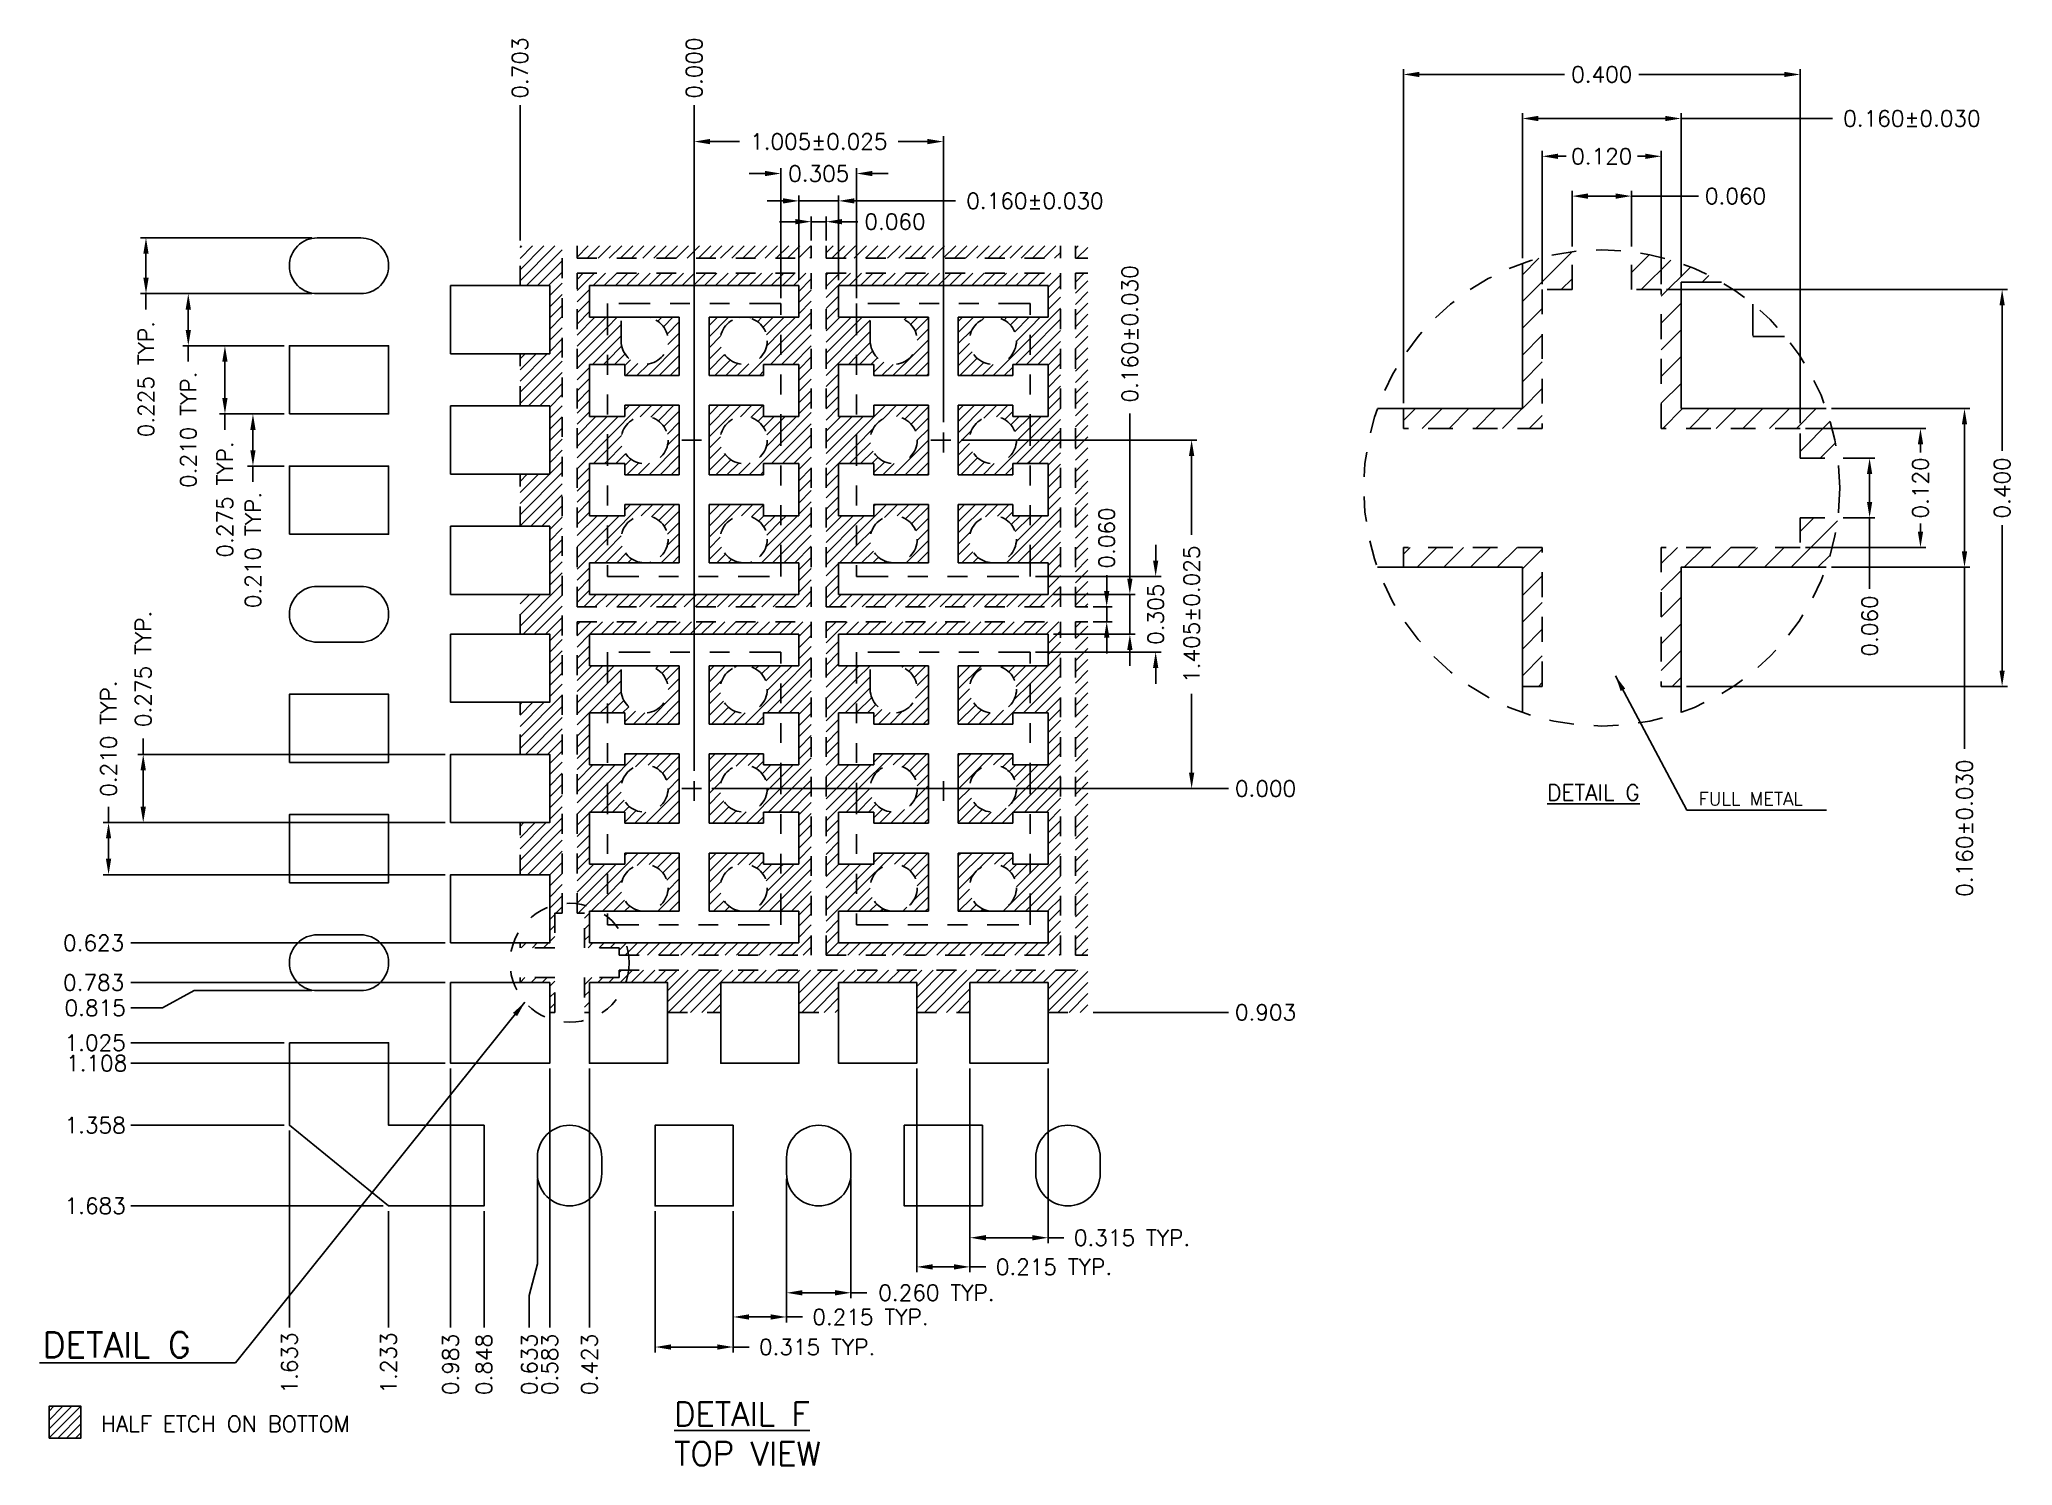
# Model space of a CAD drawing. Header units: millimetres. Extents: x 395.77 to 405.72, y 139.52 to 146.71.
import ezdxf
from ezdxf.enums import TextEntityAlignment as Align

# ---------------------------------------------------------------- set-up
doc = ezdxf.new("R2010")
doc.units = ezdxf.units.MM
doc.header["$LTSCALE"] = 0.5
doc.header["$PDMODE"] = 98
for name, pattern in [('CENTER', [50.8, 31.75, -6.35, 6.35, -6.35]), ('HIDDEN', [0.375, 0.25, -0.125]), ('PHANTOM2', [31.75, 15.875, -3.175, 3.175, -3.175, 3.175, -3.175])]:
    doc.linetypes.add(name, pattern=pattern)
for name, color, linetype in [('1D', 4, 'Continuous'), ('BTM', 7, 'HIDDEN'), ('CEN', 2, 'CENTER'), ('DIM', 3, 'Continuous'), ('HEB', 4, 'Continuous'), ('PKG', 1, 'PHANTOM2')]:
    doc.layers.add(name, color=color, linetype=linetype)
doc.styles.add('SIMPLEX', font='simplex.shx', dxfattribs={"bigfont": 'AllInOneBig.shx'})
doc.dimstyles.new('SHEET2', dxfattribs={"dimtxt": 0.08, "dimasz": 0.08, "dimexe": 0.027, "dimexo": 0.027, "dimgap": 0.027, "dimtad": 1, "dimdec": 3, "dimlfac": 0.8, "dimrnd": 0.0005, "dimzin": 1, "dimtxsty": 'SIMPLEX', "dimcen": 0.1905, "dimclrd": 256, "dimclre": 256, "dimclrt": 256, "dimazin": 3, "dimtp": 0.03, "dimtm": 0.05, "dimtfac": 0.8, "dimtdec": 3, "dimtmove": 0, "dimatfit": 3, "dimfxl": 0.05, "dimtzin": 4, "dimlwd": -1, "dimlwe": -1})
pattern_1 = [(45, (413.059656, 128.648747), (-0.0280633, 0.0280633), [])]

msp = doc.modelspace()

# ---------------------------------------------------------------- texts
at = {"linetype": 'ByBlock', "style": 'SIMPLEX'}
msp.add_text('HALF ETCH ON BOTTOM', height=0.08, dxfattribs=at).set_placement((396.0818, 139.7343), align=Align.MIDDLE_LEFT)
at = {"layer": '1D', "ltscale": 0.1, "attachment_point": 1, "style": 'SIMPLEX'}
for s, insert, char_height, width in [('{\\LDETAIL G}', (403.3728, 142.9558), 0.08, 0.781911), ('DETAIL G', (395.7873, 140.1972), 0.128, 1.251057)]:
    msp.add_mtext(s, dxfattribs=dict(at, insert=insert, char_height=char_height, width=width))
at = {"layer": 'HEB', "color": 0, "ltscale": 0.1, "insert": (404.1362, 142.9184), "char_height": 0.06667, "width": 0.621944, "attachment_point": 1, "style": 'SIMPLEX'}
msp.add_mtext('FULL METAL', dxfattribs=at)
at = {"layer": 'HEB', "ltscale": 0.1, "insert": (398.971, 139.8447), "char_height": 0.12, "width": 1.172866, "attachment_point": 1, "style": 'SIMPLEX'}
msp.add_mtext('{\\LDETAIL F\\P}TOP VIEW', dxfattribs=at)

# ---------------------------------------------------------------- blocks, each defined once
blk = doc.blocks.new('*D124')
at = {"layer": 'Defpoints', "color": 0, "ltscale": 0.1, "transparency": 16777216}
for p in [(400.3284, 146.1967), (399.0722, 144.7552), (400.3284, 144.7552)]:
    blk.add_point(p, dxfattribs=at)
at = {"layer": 'DIM', "ltscale": 0.1, "transparency": 16777216}
for p, q in [((399.0722, 144.7822), (399.0722, 146.2237)), ((399.1522, 146.1967), (399.3, 146.1967)), ((400.2484, 146.1967), (400.1006, 146.1967)), ((400.3284, 144.7822), (400.3284, 146.2237))]:
    blk.add_line(p, q, dxfattribs=at)
for points in [[(399.1522, 146.21), (399.1522, 146.1834), (399.0722, 146.1967)], [(400.2484, 146.21), (400.2484, 146.1834), (400.3284, 146.1967)]]:
    blk.add_solid(points, dxfattribs=at)
at = {"layer": 'DIM', "ltscale": 0.1, "transparency": 16777216, "insert": (399.7003, 146.1967), "char_height": 0.08, "attachment_point": 5, "style": 'SIMPLEX'}
blk.add_mtext('\\A1;1.005%%P0.025', dxfattribs=at)
blk = doc.blocks.new('*D125')
at = {"layer": 'Defpoints', "color": 0, "ltscale": 0.1, "transparency": 16777216}
for p in [(399.8909, 146.0356), (399.5097, 145.3802), (399.8909, 145.3802)]:
    blk.add_point(p, dxfattribs=at)
at = {"layer": 'DIM', "ltscale": 0.1, "transparency": 16777216}
for p, q in [((399.4297, 146.0356), (399.3497, 146.0356)), ((399.5097, 145.4072), (399.5097, 146.0626)), ((399.5097, 146.0356), (399.5133, 146.0356)), ((399.8909, 146.0356), (399.8873, 146.0356)), ((399.8909, 145.4072), (399.8909, 146.0626)), ((399.9709, 146.0356), (400.0509, 146.0356))]:
    blk.add_line(p, q, dxfattribs=at)
for points in [[(399.4297, 146.049), (399.4297, 146.0223), (399.5097, 146.0356)], [(399.9709, 146.049), (399.9709, 146.0223), (399.8909, 146.0356)]]:
    blk.add_solid(points, dxfattribs=at)
at = {"layer": 'DIM', "ltscale": 0.1, "transparency": 16777216, "insert": (399.7003, 146.0356), "char_height": 0.08, "attachment_point": 5, "style": 'SIMPLEX'}
blk.add_mtext('\\A1;0.305', dxfattribs=at)
blk = doc.blocks.new('*D126')
at = {"layer": 'Defpoints', "color": 0, "ltscale": 0.1, "transparency": 16777216}
for p in [(399.8003, 145.8978), (399.6003, 145.4708), (399.8003, 145.4708)]:
    blk.add_point(p, dxfattribs=at)
at = {"layer": 'DIM', "ltscale": 0.1, "transparency": 16777216}
for p, q in [((399.5203, 145.8978), (399.4403, 145.8978)), ((399.6003, 145.4978), (399.6003, 145.9248)), ((399.6003, 145.8978), (399.8003, 145.8978)), ((399.8003, 145.4978), (399.8003, 145.9248)), ((399.8803, 145.8978), (400.3901, 145.8978))]:
    blk.add_line(p, q, dxfattribs=at)
for points in [[(399.5203, 145.9111), (399.5203, 145.8845), (399.6003, 145.8978)], [(399.8803, 145.9111), (399.8803, 145.8845), (399.8003, 145.8978)]]:
    blk.add_solid(points, dxfattribs=at)
at = {"layer": 'DIM', "ltscale": 0.1, "transparency": 16777216, "insert": (400.7904, 145.8978), "char_height": 0.08, "attachment_point": 5, "style": 'SIMPLEX'}
blk.add_mtext('\\A1;0.160%%P0.030', dxfattribs=at)
blk = doc.blocks.new('*D127')
at = {"layer": 'Defpoints', "color": 0, "ltscale": 0.1, "transparency": 16777216}
for p in [(399.7378, 145.7929), (399.6628, 145.6708), (399.7378, 145.6708)]:
    blk.add_point(p, dxfattribs=at)
at = {"layer": 'DIM', "ltscale": 0.1, "transparency": 16777216}
for p, q in [((399.5828, 145.7929), (399.5028, 145.7929)), ((399.6628, 145.6978), (399.6628, 145.8199)), ((399.6628, 145.7929), (399.7378, 145.7929)), ((399.7378, 145.6978), (399.7378, 145.8199)), ((399.8178, 145.7929), (399.8978, 145.7929))]:
    blk.add_line(p, q, dxfattribs=at)
for points in [[(399.5828, 145.8063), (399.5828, 145.7796), (399.6628, 145.7929)], [(399.8178, 145.8063), (399.8178, 145.7796), (399.7378, 145.7929)]]:
    blk.add_solid(points, dxfattribs=at)
at = {"layer": 'DIM', "ltscale": 0.1, "transparency": 16777216, "insert": (400.0848, 145.7929), "char_height": 0.08, "attachment_point": 5, "style": 'SIMPLEX'}
blk.add_mtext('\\A1;0.060', dxfattribs=at)
blk = doc.blocks.new('*D128')
at = {"layer": 'Defpoints', "color": 0, "ltscale": 0.1, "transparency": 16777216}
for p in [(399.0722, 142.9364), (399.1347, 142.9364), (401.7659, 142.9364)]:
    blk.add_point(p, dxfattribs=at)
at = {"layer": 'DIM', "ltscale": 0.1, "transparency": 16777216}
blk.add_line((399.1617, 142.9364), (401.7659, 142.9364), dxfattribs=at)
at = {"layer": 'DIM', "ltscale": 0.1, "transparency": 16777216, "insert": (401.9529, 142.9364), "char_height": 0.08, "attachment_point": 5, "style": 'SIMPLEX'}
blk.add_mtext('\\A1;0.000', dxfattribs=at)
blk = doc.blocks.new('*D129')
at = {"layer": 'Defpoints', "color": 0, "ltscale": 0.1, "transparency": 16777216}
for p in [(399.0722, 146.3802), (399.0722, 142.9989), (399.0722, 142.9364)]:
    blk.add_point(p, dxfattribs=at)
at = {"layer": 'DIM', "ltscale": 0.1, "transparency": 16777216}
blk.add_line((399.0722, 143.0259), (399.0722, 146.3802), dxfattribs=at)
at = {"layer": 'DIM', "ltscale": 0.1, "transparency": 16777216, "insert": (399.0722, 146.5672), "char_height": 0.08, "attachment_point": 5, "rotation": 90, "style": 'SIMPLEX'}
blk.add_mtext('\\A1;0.000', dxfattribs=at)
blk = doc.blocks.new('*D130')
at = {"layer": 'Defpoints', "color": 0, "ltscale": 0.1, "transparency": 16777216}
for p in [(398.1941, 146.3802), (398.1941, 145.6708), (399.0722, 142.9364)]:
    blk.add_point(p, dxfattribs=at)
at = {"layer": 'DIM', "ltscale": 0.1, "transparency": 16777216}
blk.add_line((398.1941, 145.6978), (398.1941, 146.3802), dxfattribs=at)
at = {"layer": 'DIM', "ltscale": 0.1, "transparency": 16777216, "insert": (398.1941, 146.5672), "char_height": 0.08, "attachment_point": 5, "rotation": 90, "style": 'SIMPLEX'}
blk.add_mtext('\\A1;0.703', dxfattribs=at)
blk = doc.blocks.new('*D131')
at = {"layer": 'Defpoints', "color": 0, "ltscale": 0.1, "transparency": 16777216}
for p in [(400.3909, 144.6927), (401.5802, 144.6927), (400.3909, 142.9364)]:
    blk.add_point(p, dxfattribs=at)
at = {"layer": 'DIM', "ltscale": 0.1, "transparency": 16777216}
for p, q in [((400.4179, 144.6927), (401.6072, 144.6927)), ((401.5802, 144.6127), (401.5802, 144.2149)), ((401.5802, 143.0164), (401.5802, 143.4142)), ((400.4179, 142.9364), (401.6072, 142.9364))]:
    blk.add_line(p, q, dxfattribs=at)
for points in [[(401.5668, 144.6127), (401.5935, 144.6127), (401.5802, 144.6927)], [(401.5668, 143.0164), (401.5935, 143.0164), (401.5802, 142.9364)]]:
    blk.add_solid(points, dxfattribs=at)
at = {"layer": 'DIM', "ltscale": 0.1, "transparency": 16777216, "insert": (401.5802, 143.8146), "char_height": 0.08, "attachment_point": 5, "rotation": 90, "style": 'SIMPLEX'}
blk.add_mtext('\\A1;1.405%%P0.025', dxfattribs=at)
blk = doc.blocks.new('*D132')
at = {"layer": 'Defpoints', "color": 0, "ltscale": 0.1, "transparency": 16777216}
for p in [(400.7659, 144.0052), (401.3989, 144.0052), (400.7659, 143.6239)]:
    blk.add_point(p, dxfattribs=at)
at = {"layer": 'DIM', "ltscale": 0.1, "transparency": 16777216}
for p, q in [((401.3989, 144.0852), (401.3989, 144.1652)), ((400.7929, 144.0052), (401.4259, 144.0052)), ((401.3989, 144.0052), (401.3989, 144.0016)), ((400.7929, 143.6239), (401.4259, 143.6239)), ((401.3989, 143.6239), (401.3989, 143.6276)), ((401.3989, 143.5439), (401.3989, 143.4639))]:
    blk.add_line(p, q, dxfattribs=at)
for points in [[(401.3855, 144.0852), (401.4122, 144.0852), (401.3989, 144.0052)], [(401.3855, 143.5439), (401.4122, 143.5439), (401.3989, 143.6239)]]:
    blk.add_solid(points, dxfattribs=at)
at = {"layer": 'DIM', "ltscale": 0.1, "transparency": 16777216, "insert": (401.3989, 143.8146), "char_height": 0.08, "attachment_point": 5, "rotation": 90, "style": 'SIMPLEX'}
blk.add_mtext('\\A1;0.305', dxfattribs=at)
blk = doc.blocks.new('*D133')
at = {"layer": 'Defpoints', "color": 0, "ltscale": 0.1, "transparency": 16777216}
for p in [(400.8566, 143.9146), (401.2688, 143.9146), (400.8566, 143.7146)]:
    blk.add_point(p, dxfattribs=at)
at = {"layer": 'DIM', "ltscale": 0.1, "transparency": 16777216}
for p, q in [((401.2688, 143.9946), (401.2688, 144.827)), ((400.8836, 143.9146), (401.2958, 143.9146)), ((401.2688, 143.7146), (401.2688, 143.9146)), ((400.8836, 143.7146), (401.2958, 143.7146)), ((401.2688, 143.6346), (401.2688, 143.5546))]:
    blk.add_line(p, q, dxfattribs=at)
for points in [[(401.2554, 143.9946), (401.2821, 143.9946), (401.2688, 143.9146)], [(401.2554, 143.6346), (401.2821, 143.6346), (401.2688, 143.7146)]]:
    blk.add_solid(points, dxfattribs=at)
at = {"layer": 'DIM', "ltscale": 0.1, "transparency": 16777216, "insert": (401.2688, 145.2274), "char_height": 0.08, "attachment_point": 5, "rotation": 90, "style": 'SIMPLEX'}
blk.add_mtext('\\A1;0.160%%P0.030', dxfattribs=at)
blk = doc.blocks.new('*D134')
at = {"layer": 'Defpoints', "color": 0, "ltscale": 0.1, "transparency": 16777216}
for p in [(401.0566, 143.8521), (401.1521, 143.8521), (401.0566, 143.7771)]:
    blk.add_point(p, dxfattribs=at)
at = {"layer": 'DIM', "ltscale": 0.1, "transparency": 16777216}
for p, q in [((401.1521, 143.9321), (401.1521, 144.0121)), ((401.0836, 143.8521), (401.1791, 143.8521)), ((401.1521, 143.7771), (401.1521, 143.8521)), ((401.0836, 143.7771), (401.1791, 143.7771)), ((401.1521, 143.6971), (401.1521, 143.6171))]:
    blk.add_line(p, q, dxfattribs=at)
for points in [[(401.1387, 143.9321), (401.1654, 143.9321), (401.1521, 143.8521)], [(401.1387, 143.6971), (401.1654, 143.6971), (401.1521, 143.7771)]]:
    blk.add_solid(points, dxfattribs=at)
at = {"layer": 'DIM', "ltscale": 0.1, "transparency": 16777216, "insert": (401.1521, 144.1991), "char_height": 0.08, "attachment_point": 5, "rotation": 90, "style": 'SIMPLEX'}
blk.add_mtext('\\A1;0.060', dxfattribs=at)
blk = doc.blocks.new('*D135')
at = {"layer": 'Defpoints', "color": 0, "ltscale": 0.1, "transparency": 16777216}
for p in [(399.0722, 142.9364), (397.0316, 141.2396), (397.0316, 140.2208)]:
    blk.add_point(p, dxfattribs=at)
at = {"layer": 'DIM', "ltscale": 0.1, "transparency": 16777216}
blk.add_line((397.0316, 141.2126), (397.0316, 140.2208), dxfattribs=at)
at = {"layer": 'DIM', "ltscale": 0.1, "transparency": 16777216, "insert": (397.0316, 140.0414), "char_height": 0.08, "attachment_point": 5, "rotation": 90, "style": 'SIMPLEX'}
blk.add_mtext('\\A1;1.633', dxfattribs=at)
blk = doc.blocks.new('*D136')
at = {"layer": 'Defpoints', "color": 0, "ltscale": 0.1, "transparency": 16777216}
for p in [(399.0722, 142.9364), (397.5316, 140.8333), (397.5316, 140.2208)]:
    blk.add_point(p, dxfattribs=at)
at = {"layer": 'DIM', "ltscale": 0.1, "transparency": 16777216}
blk.add_line((397.5316, 140.8063), (397.5316, 140.2208), dxfattribs=at)
at = {"layer": 'DIM', "ltscale": 0.1, "transparency": 16777216, "insert": (397.5316, 140.0414), "char_height": 0.08, "attachment_point": 5, "rotation": 90, "style": 'SIMPLEX'}
blk.add_mtext('\\A1;1.233', dxfattribs=at)
blk = doc.blocks.new('*D137')
at = {"layer": 'Defpoints', "color": 0, "ltscale": 0.1, "transparency": 16777216}
for p in [(399.0722, 142.9364), (397.8441, 141.5521), (397.8441, 140.2208)]:
    blk.add_point(p, dxfattribs=at)
at = {"layer": 'DIM', "ltscale": 0.1, "transparency": 16777216}
blk.add_line((397.8441, 141.5251), (397.8441, 140.2208), dxfattribs=at)
at = {"layer": 'DIM', "ltscale": 0.1, "transparency": 16777216, "insert": (397.8441, 140.0338), "char_height": 0.08, "attachment_point": 5, "rotation": 90, "style": 'SIMPLEX'}
blk.add_mtext('\\A1;0.983', dxfattribs=at)
blk = doc.blocks.new('*D138')
at = {"layer": 'Defpoints', "color": 0, "ltscale": 0.1, "transparency": 16777216}
for p in [(399.0722, 142.9364), (398.3441, 141.5521), (398.3441, 140.2208)]:
    blk.add_point(p, dxfattribs=at)
at = {"layer": 'DIM', "ltscale": 0.1, "transparency": 16777216}
blk.add_line((398.3441, 141.5251), (398.3441, 140.2208), dxfattribs=at)
at = {"layer": 'DIM', "ltscale": 0.1, "transparency": 16777216, "insert": (398.3441, 140.0338), "char_height": 0.08, "attachment_point": 5, "rotation": 90, "style": 'SIMPLEX'}
blk.add_mtext('\\A1;0.583', dxfattribs=at)
blk = doc.blocks.new('*D139')
at = {"layer": 'Defpoints', "color": 0, "ltscale": 0.1, "transparency": 16777216}
for p in [(399.0722, 142.9364), (398.5441, 141.5521), (398.5441, 140.2208)]:
    blk.add_point(p, dxfattribs=at)
at = {"layer": 'DIM', "ltscale": 0.1, "transparency": 16777216}
blk.add_line((398.5441, 141.5251), (398.5441, 140.2208), dxfattribs=at)
at = {"layer": 'DIM', "ltscale": 0.1, "transparency": 16777216, "insert": (398.5441, 140.0338), "char_height": 0.08, "attachment_point": 5, "rotation": 90, "style": 'SIMPLEX'}
blk.add_mtext('\\A1;0.423', dxfattribs=at)
blk = doc.blocks.new('*D140')
at = {"layer": 'Defpoints', "color": 0, "ltscale": 0.1, "transparency": 16777216}
for p in [(399.0722, 142.9364), (396.2316, 141.6552), (397.0316, 141.6552)]:
    blk.add_point(p, dxfattribs=at)
at = {"layer": 'DIM', "ltscale": 0.1, "transparency": 16777216}
blk.add_line((397.0046, 141.6552), (396.2316, 141.6552), dxfattribs=at)
at = {"layer": 'DIM', "ltscale": 0.1, "transparency": 16777216, "insert": (396.0522, 141.6552), "char_height": 0.08, "attachment_point": 5, "style": 'SIMPLEX'}
blk.add_mtext('\\A1;1.025', dxfattribs=at)
blk = doc.blocks.new('*D141')
at = {"layer": 'Defpoints', "color": 0, "ltscale": 0.1, "transparency": 16777216}
for p in [(399.0722, 142.9364), (397.1722, 141.9177), (396.2316, 141.8309)]:
    blk.add_point(p, dxfattribs=at)
at = {"layer": 'DIM', "ltscale": 0.1, "transparency": 16777216}
for p, q in [((396.5516, 141.9177), (396.3916, 141.8309)), ((397.1452, 141.9177), (396.5516, 141.9177)), ((396.3916, 141.8309), (396.2316, 141.8309))]:
    blk.add_line(p, q, dxfattribs=at)
at = {"layer": 'DIM', "ltscale": 0.1, "transparency": 16777216, "insert": (396.0522, 141.8309), "char_height": 0.08, "attachment_point": 5, "style": 'SIMPLEX'}
blk.add_mtext('\\A1;0.815', dxfattribs=at)
blk = doc.blocks.new('*D142')
at = {"layer": 'Defpoints', "color": 0, "ltscale": 0.1, "transparency": 16777216}
for p in [(399.0722, 142.9364), (396.2316, 141.9583), (397.8441, 141.9583)]:
    blk.add_point(p, dxfattribs=at)
at = {"layer": 'DIM', "ltscale": 0.1, "transparency": 16777216}
blk.add_line((397.8171, 141.9583), (396.2316, 141.9583), dxfattribs=at)
at = {"layer": 'DIM', "ltscale": 0.1, "transparency": 16777216, "insert": (396.0446, 141.9583), "char_height": 0.08, "attachment_point": 5, "style": 'SIMPLEX'}
blk.add_mtext('\\A1;0.783', dxfattribs=at)
blk = doc.blocks.new('*D143')
at = {"layer": 'Defpoints', "color": 0, "ltscale": 0.1, "transparency": 16777216}
for p in [(399.0722, 142.9364), (396.2316, 142.1583), (397.8441, 142.1583)]:
    blk.add_point(p, dxfattribs=at)
at = {"layer": 'DIM', "ltscale": 0.1, "transparency": 16777216}
blk.add_line((397.8171, 142.1583), (396.2316, 142.1583), dxfattribs=at)
at = {"layer": 'DIM', "ltscale": 0.1, "transparency": 16777216, "insert": (396.0446, 142.1583), "char_height": 0.08, "attachment_point": 5, "style": 'SIMPLEX'}
blk.add_mtext('\\A1;0.623', dxfattribs=at)
blk = doc.blocks.new('*D144')
at = {"layer": 'Defpoints', "color": 0, "ltscale": 0.1, "transparency": 16777216}
for p in [(399.0722, 142.9364), (401.0566, 141.8083), (401.7659, 141.8083)]:
    blk.add_point(p, dxfattribs=at)
at = {"layer": 'DIM', "ltscale": 0.1, "transparency": 16777216}
blk.add_line((401.0836, 141.8083), (401.7659, 141.8083), dxfattribs=at)
at = {"layer": 'DIM', "ltscale": 0.1, "transparency": 16777216, "insert": (401.9529, 141.8083), "char_height": 0.08, "attachment_point": 5, "style": 'SIMPLEX'}
blk.add_mtext('\\A1;0.903', dxfattribs=at)
blk = doc.blocks.new('*D145')
at = {"layer": 'Defpoints', "color": 0, "ltscale": 0.1, "transparency": 16777216}
for p in [(397.1722, 145.7114), (396.3084, 145.4302), (397.1722, 145.4302)]:
    blk.add_point(p, dxfattribs=at)
at = {"layer": 'DIM', "ltscale": 0.1, "transparency": 16777216}
for p, q in [((397.1452, 145.7114), (396.2814, 145.7114)), ((396.3084, 145.6314), (396.3084, 145.5102)), ((397.1452, 145.4302), (396.2814, 145.4302)), ((396.3084, 145.4302), (396.3084, 145.3502))]:
    blk.add_line(p, q, dxfattribs=at)
for points in [[(396.2951, 145.6314), (396.3218, 145.6314), (396.3084, 145.7114)], [(396.2951, 145.5102), (396.3218, 145.5102), (396.3084, 145.4302)]]:
    blk.add_solid(points, dxfattribs=at)
at = {"layer": 'DIM', "ltscale": 0.1, "transparency": 16777216, "insert": (396.3084, 144.9994), "char_height": 0.08, "attachment_point": 5, "rotation": 90, "style": 'SIMPLEX'}
blk.add_mtext('\\A1;0.225 TYP.', dxfattribs=at)
blk = doc.blocks.new('*D146')
at = {"layer": 'Defpoints', "color": 0, "ltscale": 0.1, "transparency": 16777216}
for p in [(397.1722, 145.4302), (396.5217, 145.1677), (397.0316, 145.1677)]:
    blk.add_point(p, dxfattribs=at)
at = {"layer": 'DIM', "ltscale": 0.1, "transparency": 16777216}
for p, q in [((397.1452, 145.4302), (396.4947, 145.4302)), ((396.5217, 145.3502), (396.5217, 145.2477)), ((397.0046, 145.1677), (396.4947, 145.1677)), ((396.5217, 145.1677), (396.5217, 145.0877))]:
    blk.add_line(p, q, dxfattribs=at)
for points in [[(396.5084, 145.3502), (396.5351, 145.3502), (396.5217, 145.4302)], [(396.5084, 145.2477), (396.5351, 145.2477), (396.5217, 145.1677)]]:
    blk.add_solid(points, dxfattribs=at)
at = {"layer": 'DIM', "ltscale": 0.1, "transparency": 16777216, "insert": (396.5217, 144.7445), "char_height": 0.08, "attachment_point": 5, "rotation": 90, "style": 'SIMPLEX'}
blk.add_mtext('\\A1;0.210 TYP.', dxfattribs=at)
blk = doc.blocks.new('*D147')
at = {"layer": 'Defpoints', "color": 0, "ltscale": 0.1, "transparency": 16777216}
for p in [(397.0316, 145.1677), (396.7064, 144.8239), (397.0316, 144.8239)]:
    blk.add_point(p, dxfattribs=at)
at = {"layer": 'DIM', "ltscale": 0.1, "transparency": 16777216}
for p, q in [((397.0046, 145.1677), (396.6794, 145.1677)), ((396.7064, 145.0877), (396.7064, 144.9039)), ((397.0046, 144.8239), (396.6794, 144.8239)), ((396.7064, 144.8239), (396.7064, 144.7439))]:
    blk.add_line(p, q, dxfattribs=at)
for points in [[(396.693, 145.0877), (396.7197, 145.0877), (396.7064, 145.1677)], [(396.693, 144.9039), (396.7197, 144.9039), (396.7064, 144.8239)]]:
    blk.add_solid(points, dxfattribs=at)
at = {"layer": 'DIM', "ltscale": 0.1, "transparency": 16777216, "insert": (396.7064, 144.3931), "char_height": 0.08, "attachment_point": 5, "rotation": 90, "style": 'SIMPLEX'}
blk.add_mtext('\\A1;0.275 TYP.', dxfattribs=at)
blk = doc.blocks.new('*D148')
at = {"layer": 'Defpoints', "color": 0, "ltscale": 0.1, "transparency": 16777216}
for p in [(397.0316, 144.8239), (396.8477, 144.5614), (397.0316, 144.5614)]:
    blk.add_point(p, dxfattribs=at)
at = {"layer": 'DIM', "ltscale": 0.1, "transparency": 16777216}
for p, q in [((397.0046, 144.8239), (396.8207, 144.8239)), ((396.8477, 144.7439), (396.8477, 144.6414)), ((397.0046, 144.5614), (396.8207, 144.5614)), ((396.8477, 144.5614), (396.8477, 144.4814))]:
    blk.add_line(p, q, dxfattribs=at)
for points in [[(396.8344, 144.7439), (396.861, 144.7439), (396.8477, 144.8239)], [(396.8344, 144.6414), (396.861, 144.6414), (396.8477, 144.5614)]]:
    blk.add_solid(points, dxfattribs=at)
at = {"layer": 'DIM', "ltscale": 0.1, "transparency": 16777216, "insert": (396.8477, 144.1382), "char_height": 0.08, "attachment_point": 5, "rotation": 90, "style": 'SIMPLEX'}
blk.add_mtext('\\A1;0.210 TYP.', dxfattribs=at)
blk = doc.blocks.new('*D149')
at = {"layer": 'Defpoints', "color": 0, "ltscale": 0.1, "transparency": 16777216}
for p in [(396.2945, 143.1083), (397.8441, 143.1083), (397.8441, 142.7646)]:
    blk.add_point(p, dxfattribs=at)
at = {"layer": 'DIM', "ltscale": 0.1, "transparency": 16777216}
for p, q in [((396.2945, 143.1083), (396.2945, 143.1883)), ((397.8171, 143.1083), (396.2675, 143.1083)), ((396.2945, 142.8446), (396.2945, 143.0283)), ((397.8171, 142.7646), (396.2675, 142.7646))]:
    blk.add_line(p, q, dxfattribs=at)
for points in [[(396.2811, 143.0283), (396.3078, 143.0283), (396.2945, 143.1083)], [(396.2811, 142.8446), (396.3078, 142.8446), (396.2945, 142.7646)]]:
    blk.add_solid(points, dxfattribs=at)
at = {"layer": 'DIM', "ltscale": 0.1, "transparency": 16777216, "insert": (396.2945, 143.5391), "char_height": 0.08, "attachment_point": 5, "rotation": 90, "style": 'SIMPLEX'}
blk.add_mtext('\\A1;0.275 TYP.', dxfattribs=at)
blk = doc.blocks.new('*D150')
at = {"layer": 'Defpoints', "color": 0, "ltscale": 0.1, "transparency": 16777216}
for p in [(396.1197, 142.7646), (397.8441, 142.7646), (397.8441, 142.5021)]:
    blk.add_point(p, dxfattribs=at)
at = {"layer": 'DIM', "ltscale": 0.1, "transparency": 16777216}
for p, q in [((397.8171, 142.7646), (396.0927, 142.7646)), ((396.1197, 142.7646), (396.1197, 142.8446)), ((396.1197, 142.5821), (396.1197, 142.6846)), ((397.8171, 142.5021), (396.0927, 142.5021))]:
    blk.add_line(p, q, dxfattribs=at)
for points in [[(396.1064, 142.6846), (396.133, 142.6846), (396.1197, 142.7646)], [(396.1064, 142.5821), (396.133, 142.5821), (396.1197, 142.5021)]]:
    blk.add_solid(points, dxfattribs=at)
at = {"layer": 'DIM', "ltscale": 0.1, "transparency": 16777216, "insert": (396.1197, 143.1877), "char_height": 0.08, "attachment_point": 5, "rotation": 90, "style": 'SIMPLEX'}
blk.add_mtext('\\A1;0.210 TYP.', dxfattribs=at)
blk = doc.blocks.new('*D151')
at = {"layer": 'Defpoints', "color": 0, "ltscale": 0.1, "transparency": 16777216}
for p in [(400.4628, 141.5521), (400.8566, 141.5521), (400.8566, 140.6725)]:
    blk.add_point(p, dxfattribs=at)
at = {"layer": 'DIM', "ltscale": 0.1, "transparency": 16777216}
for p, q in [((400.4628, 141.5251), (400.4628, 140.6455)), ((400.8566, 141.5251), (400.8566, 140.6455)), ((400.5428, 140.6725), (400.7766, 140.6725)), ((400.8566, 140.6725), (400.9366, 140.6725))]:
    blk.add_line(p, q, dxfattribs=at)
for points in [[(400.5428, 140.6858), (400.5428, 140.6591), (400.4628, 140.6725)], [(400.7766, 140.6858), (400.7766, 140.6591), (400.8566, 140.6725)]]:
    blk.add_solid(points, dxfattribs=at)
at = {"layer": 'DIM', "ltscale": 0.1, "transparency": 16777216, "insert": (401.2797, 140.6725), "char_height": 0.08, "attachment_point": 5, "style": 'SIMPLEX'}
blk.add_mtext('\\A1;0.315 TYP.', dxfattribs=at)
blk = doc.blocks.new('*D152')
at = {"layer": 'Defpoints', "color": 0, "ltscale": 0.1, "transparency": 16777216}
for p in [(400.1941, 141.5521), (400.4628, 141.5521), (400.4628, 140.5256)]:
    blk.add_point(p, dxfattribs=at)
at = {"layer": 'DIM', "ltscale": 0.1, "transparency": 16777216}
for p, q in [((400.1941, 141.5251), (400.1941, 140.4986)), ((400.4628, 141.5251), (400.4628, 140.4986)), ((400.2741, 140.5256), (400.3828, 140.5256)), ((400.4628, 140.5256), (400.5428, 140.5256))]:
    blk.add_line(p, q, dxfattribs=at)
for points in [[(400.2741, 140.5389), (400.2741, 140.5123), (400.1941, 140.5256)], [(400.3828, 140.5389), (400.3828, 140.5123), (400.4628, 140.5256)]]:
    blk.add_solid(points, dxfattribs=at)
at = {"layer": 'DIM', "ltscale": 0.1, "transparency": 16777216, "insert": (400.886, 140.5256), "char_height": 0.08, "attachment_point": 5, "style": 'SIMPLEX'}
blk.add_mtext('\\A1;0.215 TYP.', dxfattribs=at)
blk = doc.blocks.new('*D153')
at = {"layer": 'Defpoints', "color": 0, "ltscale": 0.1, "transparency": 16777216}
for p in [(399.0722, 142.9364), (396.2316, 141.2396), (397.0316, 141.2396)]:
    blk.add_point(p, dxfattribs=at)
at = {"layer": 'DIM', "ltscale": 0.1, "transparency": 16777216}
blk.add_line((397.0046, 141.2396), (396.2316, 141.2396), dxfattribs=at)
at = {"layer": 'DIM', "ltscale": 0.1, "transparency": 16777216, "insert": (396.0522, 141.2396), "char_height": 0.08, "attachment_point": 5, "style": 'SIMPLEX'}
blk.add_mtext('\\A1;1.358', dxfattribs=at)
blk = doc.blocks.new('*D154')
at = {"layer": 'Defpoints', "color": 0, "ltscale": 0.1, "transparency": 16777216}
for p in [(399.0722, 142.9364), (396.2316, 140.8333), (397.5316, 140.8333)]:
    blk.add_point(p, dxfattribs=at)
at = {"layer": 'DIM', "ltscale": 0.1, "transparency": 16777216}
blk.add_line((397.5046, 140.8333), (396.2316, 140.8333), dxfattribs=at)
at = {"layer": 'DIM', "ltscale": 0.1, "transparency": 16777216, "insert": (396.0522, 140.8333), "char_height": 0.08, "attachment_point": 5, "style": 'SIMPLEX'}
blk.add_mtext('\\A1;1.683', dxfattribs=at)
blk = doc.blocks.new('*D155')
at = {"layer": 'Defpoints', "color": 0, "ltscale": 0.1, "transparency": 16777216}
for p in [(399.0722, 142.9364), (396.2316, 141.5521), (397.8441, 141.5521)]:
    blk.add_point(p, dxfattribs=at)
at = {"layer": 'DIM', "ltscale": 0.1, "transparency": 16777216}
blk.add_line((397.8171, 141.5521), (396.2316, 141.5521), dxfattribs=at)
at = {"layer": 'DIM', "ltscale": 0.1, "transparency": 16777216, "insert": (396.0598, 141.5521), "char_height": 0.08, "attachment_point": 5, "style": 'SIMPLEX'}
blk.add_mtext('\\A1;1.108', dxfattribs=at)
blk = doc.blocks.new('*D156')
at = {"layer": 'Defpoints', "color": 0, "ltscale": 0.1, "transparency": 16777216}
for p in [(399.0722, 142.9364), (398.0128, 140.8333), (398.0128, 140.2208)]:
    blk.add_point(p, dxfattribs=at)
at = {"layer": 'DIM', "ltscale": 0.1, "transparency": 16777216}
blk.add_line((398.0128, 140.8063), (398.0128, 140.2208), dxfattribs=at)
at = {"layer": 'DIM', "ltscale": 0.1, "transparency": 16777216, "insert": (398.0128, 140.0338), "char_height": 0.08, "attachment_point": 5, "rotation": 90, "style": 'SIMPLEX'}
blk.add_mtext('\\A1;0.848', dxfattribs=at)
blk = doc.blocks.new('*D157')
at = {"layer": 'Defpoints', "color": 0, "ltscale": 0.1, "transparency": 16777216}
for p in [(399.0722, 142.9364), (398.2816, 140.9958), (398.241, 140.2208)]:
    blk.add_point(p, dxfattribs=at)
at = {"layer": 'DIM', "ltscale": 0.1, "transparency": 16777216}
for p, q in [((398.2816, 140.9688), (398.2816, 140.5408)), ((398.2816, 140.5408), (398.241, 140.3808)), ((398.241, 140.3808), (398.241, 140.2208))]:
    blk.add_line(p, q, dxfattribs=at)
at = {"layer": 'DIM', "ltscale": 0.1, "transparency": 16777216, "insert": (398.241, 140.0338), "char_height": 0.08, "attachment_point": 5, "rotation": 90, "style": 'SIMPLEX'}
blk.add_mtext('\\A1;0.633', dxfattribs=at)
blk = doc.blocks.new('*D160')
at = {"layer": 'Defpoints', "color": 0, "ltscale": 0.1, "transparency": 16777216}
for p in [(398.8753, 140.8333), (399.2691, 140.8333), (399.2691, 140.1217)]:
    blk.add_point(p, dxfattribs=at)
at = {"layer": 'DIM', "ltscale": 0.1, "transparency": 16777216}
for p, q in [((398.8753, 140.8063), (398.8753, 140.0947)), ((399.2691, 140.8063), (399.2691, 140.0947)), ((398.9553, 140.1217), (399.1891, 140.1217)), ((399.2691, 140.1217), (399.3491, 140.1217))]:
    blk.add_line(p, q, dxfattribs=at)
for points in [[(398.9553, 140.1351), (398.9553, 140.1084), (398.8753, 140.1217)], [(399.1891, 140.1351), (399.1891, 140.1084), (399.2691, 140.1217)]]:
    blk.add_solid(points, dxfattribs=at)
at = {"layer": 'DIM', "ltscale": 0.1, "transparency": 16777216, "insert": (399.6922, 140.1217), "char_height": 0.08, "attachment_point": 5, "style": 'SIMPLEX'}
blk.add_mtext('\\A1;0.315 TYP.', dxfattribs=at)
blk = doc.blocks.new('*D161')
at = {"layer": 'Defpoints', "color": 0, "ltscale": 0.1, "transparency": 16777216}
for p in [(399.5378, 140.9958), (399.2691, 140.8333), (399.5378, 140.2732)]:
    blk.add_point(p, dxfattribs=at)
at = {"layer": 'DIM', "ltscale": 0.1, "transparency": 16777216}
for p, q in [((399.5378, 140.9688), (399.5378, 140.2462)), ((399.2691, 140.8063), (399.2691, 140.2462)), ((399.3491, 140.2732), (399.4578, 140.2732)), ((399.5378, 140.2732), (399.6178, 140.2732))]:
    blk.add_line(p, q, dxfattribs=at)
for points in [[(399.3491, 140.2865), (399.3491, 140.2599), (399.2691, 140.2732)], [(399.4578, 140.2865), (399.4578, 140.2599), (399.5378, 140.2732)]]:
    blk.add_solid(points, dxfattribs=at)
at = {"layer": 'DIM', "ltscale": 0.1, "transparency": 16777216, "insert": (399.961, 140.2732), "char_height": 0.08, "attachment_point": 5, "style": 'SIMPLEX'}
blk.add_mtext('\\A1;0.215 TYP.', dxfattribs=at)
blk = doc.blocks.new('*D162')
at = {"layer": 'Defpoints', "color": 0, "ltscale": 0.1, "transparency": 16777216}
for p in [(399.5378, 140.9958), (399.8628, 140.9958), (399.8628, 140.3951)]:
    blk.add_point(p, dxfattribs=at)
at = {"layer": 'DIM', "ltscale": 0.1, "transparency": 16777216}
for p, q in [((399.5378, 140.9688), (399.5378, 140.3681)), ((399.8628, 140.9688), (399.8628, 140.3681)), ((399.6178, 140.3951), (399.7828, 140.3951)), ((399.8628, 140.3951), (399.9428, 140.3951))]:
    blk.add_line(p, q, dxfattribs=at)
for points in [[(399.6178, 140.4084), (399.6178, 140.3818), (399.5378, 140.3951)], [(399.7828, 140.4084), (399.7828, 140.3818), (399.8628, 140.3951)]]:
    blk.add_solid(points, dxfattribs=at)
at = {"layer": 'DIM', "ltscale": 0.1, "transparency": 16777216, "insert": (400.2936, 140.3951), "char_height": 0.08, "attachment_point": 5, "style": 'SIMPLEX'}
blk.add_mtext('\\A1;0.260 TYP.', dxfattribs=at)
blk = doc.blocks.new('*D163')
at = {"ltscale": 0.1, "transparency": 16777216}
for p, q in [((402.6479, 144.8781), (402.6479, 146.5619)), ((402.7279, 146.5349), (403.4609, 146.5349)), ((404.5679, 146.5349), (403.8349, 146.5349)), ((404.6479, 144.7781), (404.6479, 146.5619))]:
    blk.add_line(p, q, dxfattribs=at)
for points in [[(402.7279, 146.5482), (402.7279, 146.5216), (402.6479, 146.5349)], [(404.5679, 146.5482), (404.5679, 146.5216), (404.6479, 146.5349)]]:
    blk.add_solid(points, dxfattribs=at)
at = {"layer": 'Defpoints', "color": 0, "ltscale": 0.1, "transparency": 16777216}
for p in [(402.6479, 146.5349), (402.6479, 144.8511), (404.6479, 144.7511)]:
    blk.add_point(p, dxfattribs=at)
at = {"ltscale": 0.1, "transparency": 16777216, "insert": (403.6479, 146.5349), "char_height": 0.08, "attachment_point": 5, "style": 'SIMPLEX'}
blk.add_mtext('\\A1;0.400', dxfattribs=at)
blk = doc.blocks.new('*D164')
at = {"ltscale": 0.1, "transparency": 16777216}
for p, q in [((403.2479, 145.6095), (403.2479, 146.3399)), ((404.0479, 145.5156), (404.0479, 146.3399)), ((403.3279, 146.3129), (403.9679, 146.3129)), ((404.0479, 146.3129), (404.8113, 146.3129))]:
    blk.add_line(p, q, dxfattribs=at)
for points in [[(403.3279, 146.3263), (403.3279, 146.2996), (403.2479, 146.3129)], [(403.9679, 146.3263), (403.9679, 146.2996), (404.0479, 146.3129)]]:
    blk.add_solid(points, dxfattribs=at)
at = {"layer": 'Defpoints', "color": 0, "ltscale": 0.1, "transparency": 16777216}
for p in [(404.0479, 146.3129), (403.2479, 145.5825), (404.0479, 145.4886)]:
    blk.add_point(p, dxfattribs=at)
at = {"ltscale": 0.1, "transparency": 16777216, "insert": (405.2117, 146.3129), "char_height": 0.08, "attachment_point": 5, "style": 'SIMPLEX'}
blk.add_mtext('\\A1;0.160%%P0.030', dxfattribs=at)
blk = doc.blocks.new('*D165')
at = {"ltscale": 0.1, "transparency": 16777216}
for p, q in [((403.3479, 145.4781), (403.3479, 146.1495)), ((403.9479, 145.4781), (403.9479, 146.1495)), ((403.4279, 146.1225), (403.4685, 146.1225)), ((403.8679, 146.1225), (403.8273, 146.1225))]:
    blk.add_line(p, q, dxfattribs=at)
for points in [[(403.4279, 146.1358), (403.4279, 146.1091), (403.3479, 146.1225)], [(403.8679, 146.1358), (403.8679, 146.1091), (403.9479, 146.1225)]]:
    blk.add_solid(points, dxfattribs=at)
at = {"layer": 'Defpoints', "color": 0, "ltscale": 0.1, "transparency": 16777216}
for p in [(403.9479, 146.1225), (403.3479, 145.4511), (403.9479, 145.4511)]:
    blk.add_point(p, dxfattribs=at)
at = {"ltscale": 0.1, "transparency": 16777216, "insert": (403.6479, 146.1225), "char_height": 0.08, "attachment_point": 5, "style": 'SIMPLEX'}
blk.add_mtext('\\A1;0.120', dxfattribs=at)
blk = doc.blocks.new('*D166')
at = {"ltscale": 0.1, "transparency": 16777216}
for p, q in [((403.4979, 145.6687), (403.4979, 145.9489)), ((403.7979, 145.6687), (403.7979, 145.9489)), ((403.5779, 145.9219), (403.7179, 145.9219)), ((403.7979, 145.9219), (404.1354, 145.9219))]:
    blk.add_line(p, q, dxfattribs=at)
for points in [[(403.5779, 145.9352), (403.5779, 145.9085), (403.4979, 145.9219)], [(403.7179, 145.9352), (403.7179, 145.9085), (403.7979, 145.9219)]]:
    blk.add_solid(points, dxfattribs=at)
at = {"layer": 'Defpoints', "color": 0, "ltscale": 0.1, "transparency": 16777216}
for p in [(403.7979, 145.9219), (403.4979, 145.6417), (403.7979, 145.6417)]:
    blk.add_point(p, dxfattribs=at)
at = {"ltscale": 0.1, "transparency": 16777216, "insert": (404.3224, 145.9219), "char_height": 0.08, "attachment_point": 5, "style": 'SIMPLEX'}
blk.add_mtext('\\A1;0.060', dxfattribs=at)
blk = doc.blocks.new('*D168')
at = {"ltscale": 0.1, "transparency": 16777216}
for p, q in [((403.9749, 145.4511), (405.6934, 145.4511)), ((405.6664, 145.3711), (405.6664, 144.6381)), ((405.6664, 143.5311), (405.6664, 144.2641)), ((404.0749, 143.4511), (405.6934, 143.4511))]:
    blk.add_line(p, q, dxfattribs=at)
for points in [[(405.6531, 145.3711), (405.6798, 145.3711), (405.6664, 145.4511)], [(405.6531, 143.5311), (405.6798, 143.5311), (405.6664, 143.4511)]]:
    blk.add_solid(points, dxfattribs=at)
at = {"layer": 'Defpoints', "color": 0, "ltscale": 0.1, "transparency": 16777216}
for p in [(403.9479, 145.4511), (404.0479, 143.4511), (405.6664, 143.4511)]:
    blk.add_point(p, dxfattribs=at)
at = {"ltscale": 0.1, "transparency": 16777216, "insert": (405.6664, 144.4511), "char_height": 0.08, "attachment_point": 5, "rotation": 90, "style": 'SIMPLEX'}
blk.add_mtext('\\A1;0.400', dxfattribs=at)
blk = doc.blocks.new('*D169')
at = {"ltscale": 0.1, "transparency": 16777216}
for p, q in [((404.8063, 144.8511), (405.5037, 144.8511)), ((405.4767, 144.7711), (405.4767, 144.1311)), ((404.8063, 144.0511), (405.5037, 144.0511)), ((405.4767, 144.0511), (405.4767, 143.1372))]:
    blk.add_line(p, q, dxfattribs=at)
for points in [[(405.4634, 144.7711), (405.4901, 144.7711), (405.4767, 144.8511)], [(405.4634, 144.1311), (405.4901, 144.1311), (405.4767, 144.0511)]]:
    blk.add_solid(points, dxfattribs=at)
at = {"layer": 'Defpoints', "color": 0, "ltscale": 0.1, "transparency": 16777216}
for p in [(404.7793, 144.8511), (404.7793, 144.0511), (405.4767, 144.0511)]:
    blk.add_point(p, dxfattribs=at)
at = {"ltscale": 0.1, "transparency": 16777216, "insert": (405.4767, 142.7369), "char_height": 0.08, "attachment_point": 5, "rotation": 90, "style": 'SIMPLEX'}
blk.add_mtext('\\A1;0.160%%P0.030', dxfattribs=at)
blk = doc.blocks.new('*D167')
at = {"ltscale": 0.1, "transparency": 16777216}
for p, q in [((404.6749, 144.7511), (405.2818, 144.7511)), ((405.2548, 144.6711), (405.2548, 144.6305)), ((405.2548, 144.2311), (405.2548, 144.2717)), ((404.6749, 144.1511), (405.2818, 144.1511))]:
    blk.add_line(p, q, dxfattribs=at)
for points in [[(405.2415, 144.6711), (405.2682, 144.6711), (405.2548, 144.7511)], [(405.2415, 144.2311), (405.2682, 144.2311), (405.2548, 144.1511)]]:
    blk.add_solid(points, dxfattribs=at)
at = {"layer": 'Defpoints', "color": 0, "ltscale": 0.1, "transparency": 16777216}
for p in [(404.6479, 144.7511), (404.6479, 144.1511), (405.2548, 144.1511)]:
    blk.add_point(p, dxfattribs=at)
at = {"ltscale": 0.1, "transparency": 16777216, "insert": (405.2548, 144.4511), "char_height": 0.08, "attachment_point": 5, "rotation": 90, "style": 'SIMPLEX'}
blk.add_mtext('\\A1;0.120', dxfattribs=at)
blk = doc.blocks.new('*D170')
at = {"ltscale": 0.1, "transparency": 16777216}
for p, q in [((404.8655, 144.6011), (405.0253, 144.6011)), ((404.9983, 144.5211), (404.9983, 144.3811)), ((404.8655, 144.3011), (405.0253, 144.3011)), ((404.9983, 144.3011), (404.9983, 143.9426))]:
    blk.add_line(p, q, dxfattribs=at)
for points in [[(404.9849, 144.5211), (405.0116, 144.5211), (404.9983, 144.6011)], [(404.9849, 144.3811), (405.0116, 144.3811), (404.9983, 144.3011)]]:
    blk.add_solid(points, dxfattribs=at)
at = {"layer": 'Defpoints', "color": 0, "ltscale": 0.1, "transparency": 16777216}
for p in [(404.8385, 144.6011), (404.8385, 144.3011), (404.9983, 144.3011)]:
    blk.add_point(p, dxfattribs=at)
at = {"ltscale": 0.1, "transparency": 16777216, "insert": (404.9983, 143.7556), "char_height": 0.08, "attachment_point": 5, "rotation": 90, "style": 'SIMPLEX'}
blk.add_mtext('\\A1;0.060', dxfattribs=at)

# ---------------------------------------------------------------- dimensions: what is measured, and where the dimension line sits
at = {"ltscale": 0.1}
for base, p1, p2, text, picture, middle in [((402.6479, 146.5349), (404.6479, 144.7511), (402.6479, 144.8511), '0.400', '*D163', (403.6479, 146.5349)), ((403.9479, 146.1225), (403.3479, 145.4511), (403.9479, 145.4511), '0.120', '*D165', (403.6479, 146.1225))]:
    dim = msp.add_linear_dim(base=base, p1=p1, p2=p2, text=text, dimstyle='SHEET2', dxfattribs=at)
    dim.commit()
    dim.dimension.update_dxf_attribs({"geometry": picture, "text_midpoint": middle})
for base, p1, p2, text, picture, middle in [((404.0479, 146.3129), (403.2479, 145.5825), (404.0479, 145.4886), '0.160%%P0.030', '*D164', (405.2117, 146.3129)), ((403.7979, 145.9219), (403.4979, 145.6417), (403.7979, 145.6417), '0.060', '*D166', (404.3224, 145.9219))]:
    dim = msp.add_linear_dim(base=base, p1=p1, p2=p2, text=text, dimstyle='SHEET2', dxfattribs=at)
    dim.commit()
    dim.dimension.update_dxf_attribs({"geometry": picture, "text_midpoint": middle, "dimtype": 160})
for base, p1, p2, text, picture, middle in [((405.6664, 143.4511), (403.9479, 145.4511), (404.0479, 143.4511), '0.400', '*D168', (405.6664, 144.4511)), ((405.2548, 144.1511), (404.6479, 144.7511), (404.6479, 144.1511), '0.120', '*D167', (405.2548, 144.4511))]:
    dim = msp.add_linear_dim(base=base, p1=p1, p2=p2, angle=90, text=text, dimstyle='SHEET2', dxfattribs=at)
    dim.commit()
    dim.dimension.update_dxf_attribs({"geometry": picture, "text_midpoint": middle})
for base, p1, p2, text, picture, middle in [((405.4767, 144.0511), (404.7793, 144.8511), (404.7793, 144.0511), '0.160%%P0.030', '*D169', (405.4767, 142.7369)), ((404.9983, 144.3011), (404.8385, 144.6011), (404.8385, 144.3011), '0.060', '*D170', (404.9983, 143.7556))]:
    dim = msp.add_linear_dim(base=base, p1=p1, p2=p2, angle=90, text=text, dimstyle='SHEET2', dxfattribs=at)
    dim.commit()
    dim.dimension.update_dxf_attribs({"geometry": picture, "text_midpoint": middle, "dimtype": 160})
at = {"layer": 'DIM', "ltscale": 0.1}
for feature_location, offset, dtype, origin, picture, middle in [((398.1940575223, 145.6708083053), (0, 0.709375), 1, (399.0721825223, 142.9364333053), '*D130', (398.1940575223, 146.5671833053)), ((399.0721825223, 142.9989333053), (0, 3.38125), 1, (399.0721825223, 142.9364333053), '*D129', (399.0721825223, 146.5671833053)), ((399.1346825223, 142.9364333053), (2.63125, 0), 0, (399.0721825223, 142.9364333053), '*D128', (401.9529325223, 142.9364333053)), ((397.8441, 141.9583), (-1.6125, 0), 0, (399.0722, 142.9364), '*D142', (396.0446, 141.9583)), ((397.8441, 142.1583), (-1.6125, 0), 0, (399.0722, 142.9364), '*D143', (396.0446, 142.1583)), ((397.1722, 141.9177), (-0.9406, -0.0868), 0, (399.0722, 142.9364), '*D141', (396.0522, 141.8309)), ((397.0316, 141.6552), (-0.8, 0), 0, (399.0722, 142.9364), '*D140', (396.0522, 141.6552)), ((397.0315575223, 141.2395583053), (-0.8, 0), 0, (399.0721825223, 142.9364333053), '*D153', (396.0521765699, 141.2395583053)), ((397.5316, 140.8333), (-1.3, 0), 0, (399.0722, 142.9364), '*D154', (396.0522, 140.8333)), ((397.8440575223, 141.5520583053), (-1.6125, 0), 0, (399.0721825223, 142.9364333053), '*D155', (396.0597956176, 141.5520583053)), ((397.0316, 141.2396), (0, -1.0187), 1, (399.0722, 142.9364), '*D135', (397.0316, 140.0414)), ((397.5316, 140.8333), (0, -0.6125), 1, (399.0722, 142.9364), '*D136', (397.5316, 140.0414)), ((397.8441, 141.5521), (0, -1.3312), 1, (399.0722, 142.9364), '*D137', (397.8441, 140.0338)), ((398.0128, 140.8333), (0, -0.6125), 1, (399.0722, 142.9364), '*D156', (398.0128, 140.0338)), ((398.2815575223, 140.9958083053), (-0.0405249161, -0.775), 1, (399.0721825223, 142.9364333053), '*D157', (398.2410326062, 140.0338083053)), ((398.3440575223, 141.5520583053), (0, -1.33125), 1, (399.0721825223, 142.9364333053), '*D138', (398.3440575223, 140.0338083053)), ((398.5440575223, 141.5520583053), (0, -1.33125), 1, (399.0721825223, 142.9364333053), '*D139', (398.5440575223, 140.0338083053)), ((401.0565575223, 141.8083083053), (0.709375, 0), 0, (399.0721825223, 142.9364333053), '*D144', (401.9529325223, 141.8083083053))]:
    dim = msp.add_ordinate_dim(feature_location=feature_location, offset=offset, dtype=dtype, origin=origin, dimstyle='SHEET2', dxfattribs=at)
    dim.commit()
    dim.dimension.update_dxf_attribs({"geometry": picture, "text_midpoint": middle})
for base, p1, p2, text, picture, middle in [((400.3284, 146.1967), (399.0722, 144.7552), (400.3284, 144.7552), '<>%%P0.025', '*D124', (399.7003, 146.1967)), ((399.8003, 145.8978), (399.6003, 145.4708), (399.8003, 145.4708), '<>%%P0.030', '*D126', (400.7904, 145.8978))]:
    dim = msp.add_linear_dim(base=base, p1=p1, p2=p2, text=text, dimstyle='SHEET2', dxfattribs=at)
    dim.commit()
    dim.dimension.update_dxf_attribs({"geometry": picture, "text_midpoint": middle, "dimtype": 160})
dim = msp.add_linear_dim(base=(399.8909, 146.0356), p1=(399.5097, 145.3802), p2=(399.8909, 145.3802), dimstyle='SHEET2', dxfattribs=at)
dim.commit()
dim.dimension.update_dxf_attribs({"geometry": '*D125', "text_midpoint": (399.7003, 146.0356), "dimtype": 160})
dim = msp.add_linear_dim(base=(399.7378, 145.7929), p1=(399.6628, 145.6708), p2=(399.7378, 145.6708), dimstyle='SHEET2', dxfattribs=at)
dim.commit()
dim.dimension.update_dxf_attribs({"geometry": '*D127', "text_midpoint": (400.0848, 145.7929)})
for base, p1, p2, text, picture, middle in [((396.3084, 145.4302), (397.1722, 145.7114), (397.1722, 145.4302), '<> TYP.', '*D145', (396.3084, 144.9994)), ((396.5217, 145.1677), (397.1722, 145.4302), (397.0316, 145.1677), '<> TYP.', '*D146', (396.5217, 144.7445)), ((396.7064, 144.8239), (397.0316, 145.1677), (397.0316, 144.8239), '<> TYP.', '*D147', (396.7064, 144.3931)), ((396.8477, 144.5614), (397.0316, 144.8239), (397.0316, 144.5614), '<> TYP.', '*D148', (396.8477, 144.1382)), ((401.5802, 144.6927), (400.3909, 142.9364), (400.3909, 144.6927), '<>%%P0.025', '*D131', (401.5802, 143.8146)), ((396.2945, 143.1083), (397.8441, 142.7646), (397.8441, 143.1083), '<> TYP.', '*D149', (396.2945, 143.5391)), ((396.1197, 142.7646), (397.8441, 142.5021), (397.8441, 142.7646), '<> TYP.', '*D150', (396.1197, 143.1877))]:
    dim = msp.add_linear_dim(base=base, p1=p1, p2=p2, angle=90, text=text, dimstyle='SHEET2', dxfattribs=at)
    dim.commit()
    dim.dimension.update_dxf_attribs({"geometry": picture, "text_midpoint": middle})
dim = msp.add_linear_dim(base=(401.2688, 143.9146), p1=(400.8566, 143.7146), p2=(400.8566, 143.9146), angle=90, text='<>%%P0.030', dimstyle='SHEET2', dxfattribs=at)
dim.commit()
dim.dimension.update_dxf_attribs({"geometry": '*D133', "text_midpoint": (401.2688, 145.2274), "dimtype": 160})
for base, p1, p2, picture, middle in [((401.1521, 143.8521), (401.0566, 143.7771), (401.0566, 143.8521), '*D134', (401.1521, 144.1991)), ((401.3989, 144.0052), (400.7659, 143.6239), (400.7659, 144.0052), '*D132', (401.3989, 143.8146))]:
    dim = msp.add_linear_dim(base=base, p1=p1, p2=p2, angle=90, dimstyle='SHEET2', dxfattribs=at)
    dim.commit()
    dim.dimension.update_dxf_attribs({"geometry": picture, "text_midpoint": middle})
for base, p1, p2, picture, middle in [((400.4628, 140.5256), (400.1941, 141.5521), (400.4628, 141.5521), '*D152', (400.886, 140.5256)), ((400.8566, 140.6725), (400.4628, 141.5521), (400.8566, 141.5521), '*D151', (401.2797, 140.6725)), ((399.5378, 140.2732), (399.2691, 140.8333), (399.5378, 140.9958), '*D161', (399.961, 140.2732)), ((399.8628, 140.3951), (399.5378, 140.9958), (399.8628, 140.9958), '*D162', (400.2936, 140.3951)), ((399.2691, 140.1217), (398.8753, 140.8333), (399.2691, 140.8333), '*D160', (399.6922, 140.1217))]:
    dim = msp.add_linear_dim(base=base, p1=p1, p2=p2, text='<> TYP.', dimstyle='SHEET2', dxfattribs=at)
    dim.commit()
    dim.dimension.update_dxf_attribs({"geometry": picture, "text_midpoint": middle})

# ---------------------------------------------------------------- hatches: boundary and pattern name
at = {"layer": 'HEB', "ltscale": 0.1}
h = msp.add_hatch(dxfattribs=at)
h.set_pattern_fill('ANSI31', color=256, scale=0.0125)
h.set_pattern_definition(pattern_1)
h.paths.add_polyline_path([(398.4066, 145.6708), (398.1941, 145.6708), (398.1941, 145.4708), (398.3441, 145.4708), (398.3441, 145.1271), (398.1941, 145.1271), (398.1941, 144.8646), (398.3441, 144.8646), (398.3441, 144.5208), (398.1941, 144.5208), (398.1941, 144.2583), (398.3441, 144.2583), (398.3441, 143.9146), (398.1941, 143.9146), (398.1941, 143.7146), (398.3441, 143.7146), (398.3441, 143.3708), (398.1941, 143.3708), (398.1941, 143.1083), (398.3441, 143.1083), (398.3441, 142.7646), (398.1941, 142.7646), (398.1941, 142.5021), (398.3441, 142.5021), (398.3441, 142.1583), (398.1941, 142.1583), (398.1941, 142.1333), (398.3691, 142.1333), (398.3691, 142.3083), (398.4066, 142.3083)])
h.paths.add_polyline_path([(398.3691, 141.9833), (398.1941, 141.9833), (398.1941, 141.9583), (398.3441, 141.9583), (398.3441, 141.8083), (398.3691, 141.8083)])
h.paths.add_polyline_path([(401.0566, 142.0208), (398.6941, 142.0208), (398.6941, 141.9833), (398.5191, 141.9833), (398.5191, 141.8083), (398.5441, 141.8083), (398.5441, 141.9583), (398.9378, 141.9583), (398.9378, 141.8083), (399.2066, 141.8083), (399.2066, 141.9583), (399.6003, 141.9583), (399.6003, 141.8083), (399.8003, 141.8083), (399.8003, 141.9583), (400.1941, 141.9583), (400.1941, 141.8083), (400.4628, 141.8083), (400.4628, 141.9583), (400.8566, 141.9583), (400.8566, 141.8083), (401.0566, 141.8083)])
h.paths.add_polyline_path([(401.0566, 143.7771), (400.9941, 143.7771), (400.9941, 142.0958), (401.0566, 142.0958)])
h.paths.add_polyline_path([(401.0566, 145.5333), (400.9941, 145.5333), (400.9941, 143.8521), (401.0566, 143.8521)])
h.paths.add_polyline_path([(401.0566, 145.6708), (400.9941, 145.6708), (400.9941, 145.6083), (401.0566, 145.6083)])
h.paths.add_polyline_path([(400.9191, 145.6708), (399.7378, 145.6708), (399.7378, 145.6083), (400.9191, 145.6083)])
h.paths.add_polyline_path([(399.6628, 145.6708), (398.4816, 145.6708), (398.4816, 145.6083), (399.6628, 145.6083)])
h.paths.add_polyline_path([(399.6628, 143.7771), (398.4816, 143.7771), (398.4816, 142.3083), (398.5191, 142.3083), (398.5191, 142.1333), (398.6941, 142.1333), (398.6941, 142.0958), (399.6628, 142.0958), (399.6628, 143.7146), (399.6003, 143.7146), (399.6003, 143.5552), (399.5097, 143.5552), (399.5097, 143.3177), (399.6003, 143.3177), (399.6003, 143.0552), (399.5097, 143.0552), (399.5097, 142.8177), (399.6003, 142.8177), (399.6003, 142.5552), (399.5097, 142.5552), (399.5097, 142.3177), (399.6003, 142.3177), (399.6003, 142.1583), (398.5441, 142.1583), (398.5441, 142.3177), (398.6347, 142.3177), (398.6347, 142.5552), (398.5441, 142.5552), (398.5441, 142.8177), (398.6347, 142.8177), (398.6347, 143.0552), (398.5441, 143.0552), (398.5441, 143.3177), (398.6347, 143.3177), (398.6347, 143.5552), (398.5441, 143.5552), (398.5441, 143.7146), (399.6003, 143.7146), (399.6628, 143.7146)])
h.paths.add_polyline_path([(400.9191, 143.7771), (399.7378, 143.7771), (399.7378, 142.0958), (400.9191, 142.0958), (400.9191, 143.7146), (400.8566, 143.7146), (400.8566, 143.5552), (400.7659, 143.5552), (400.7659, 143.3177), (400.8566, 143.3177), (400.8566, 143.0552), (400.7659, 143.0552), (400.7659, 142.8177), (400.8566, 142.8177), (400.8566, 142.5552), (400.7659, 142.5552), (400.7659, 142.3177), (400.8566, 142.3177), (400.8566, 142.1583), (399.8003, 142.1583), (399.8003, 142.3177), (399.8909, 142.3177), (399.8909, 142.5552), (399.8003, 142.5552), (399.8003, 142.8177), (399.8909, 142.8177), (399.8909, 143.0552), (399.8003, 143.0552), (399.8003, 143.3177), (399.8909, 143.3177), (399.8909, 143.5552), (399.8003, 143.5552), (399.8003, 143.7146), (400.8566, 143.7146), (400.9191, 143.7146)])
h.paths.add_polyline_path([(400.9191, 145.4708), (400.8566, 145.4708), (400.8566, 145.3114), (400.7659, 145.3114), (400.7659, 145.0739), (400.8566, 145.0739), (400.8566, 144.8114), (400.7659, 144.8114), (400.7659, 144.5739), (400.8566, 144.5739), (400.8566, 144.3114), (400.7659, 144.3114), (400.7659, 144.0739), (400.8566, 144.0739), (400.8566, 143.9146), (399.8003, 143.9146), (399.8003, 144.0739), (399.8909, 144.0739), (399.8909, 144.3114), (399.8003, 144.3114), (399.8003, 144.5739), (399.8909, 144.5739), (399.8909, 144.8114), (399.8003, 144.8114), (399.8003, 145.0739), (399.8909, 145.0739), (399.8909, 145.3114), (399.8003, 145.3114), (399.8003, 145.4708), (400.8566, 145.4708), (400.9191, 145.4708), (400.9191, 145.5333), (399.7378, 145.5333), (399.7378, 143.8521), (400.9191, 143.8521)])
h.paths.add_polyline_path([(399.6628, 145.4708), (399.6003, 145.4708), (399.6003, 145.3114), (399.5097, 145.3114), (399.5097, 145.0739), (399.6003, 145.0739), (399.6003, 144.8114), (399.5097, 144.8114), (399.5097, 144.5739), (399.6003, 144.5739), (399.6003, 144.3114), (399.5097, 144.3114), (399.5097, 144.0739), (399.6003, 144.0739), (399.6003, 143.9146), (398.5441, 143.9146), (398.5441, 144.0739), (398.6347, 144.0739), (398.6347, 144.3114), (398.5441, 144.3114), (398.5441, 144.5739), (398.6347, 144.5739), (398.6347, 144.8114), (398.5441, 144.8114), (398.5441, 145.0739), (398.6347, 145.0739), (398.6347, 145.3114), (398.5441, 145.3114), (398.5441, 145.4708), (399.6003, 145.4708), (399.6628, 145.4708), (399.6628, 145.5333), (398.4816, 145.5333), (398.4816, 143.8521), (399.6628, 143.8521)])
h = msp.add_hatch(dxfattribs=at)
h.set_pattern_fill('ANSI31', color=256, scale=0.03)
h.set_pattern_definition([(45, (390.43227, 154.39686), (-0.0673519, 0.0673519), [])])
h.paths.add_polyline_path([(403.3479, 144.7511), (403.3479, 145.4511), (403.4979, 145.4511), (403.4979, 145.6417, 0.053679), (403.2479, 145.5825), (403.2479, 144.8511), (402.6479, 144.8511), (402.6479, 144.7511)])
h.paths.add_polyline_path([(404.6479, 144.7511), (404.6479, 144.6011), (404.8385, 144.6011, 0.053679), (404.7793, 144.8511), (404.0479, 144.8511), (404.0479, 145.4886), (404.2509, 145.4886, 0.100625), (403.7979, 145.6417), (403.7979, 145.4511), (403.9479, 145.4511), (403.9479, 144.7511)])
h.paths.add_polyline_path([(404.7793, 144.0511, 0.053679), (404.8385, 144.3011), (404.6479, 144.3011), (404.6479, 144.1511), (403.9479, 144.1511), (403.9479, 143.4511), (404.0479, 143.4511), (404.0479, 144.0511)])
h.paths.add_polyline_path([(402.6479, 144.1511), (402.6479, 144.0511), (403.2479, 144.0511), (403.2479, 143.4511), (403.3479, 143.4511), (403.3479, 144.1511)])
h = msp.add_hatch(dxfattribs=at)
h.set_pattern_fill('ANSI31', color=256, scale=0.0125)
h.set_pattern_definition(pattern_1)
h.paths.add_polyline_path([(399.4222, 145.0739), (399.5097, 145.0739), (399.5097, 145.3114), (399.3222, 145.3114, -0.414214), (399.4409, 145.1927, -1), (399.2034, 145.1927, -0.414214), (399.3222, 145.3114), (399.1472, 145.3114), (399.1472, 145.0177), (399.4222, 145.0177)])
h.paths.add_polyline_path([(398.9972, 144.8677), (398.7222, 144.8677), (398.7222, 144.8114), (398.6347, 144.8114), (398.6347, 144.5739), (398.7222, 144.5739), (398.7222, 144.5177), (398.9972, 144.5177)])
h.paths.add_polyline_path([(398.9409, 144.6927, -1), (398.7034, 144.6927, -1)], flags=16)
h.paths.add_polyline_path([(398.9972, 144.3677), (398.7222, 144.3677), (398.7222, 144.3114), (398.6347, 144.3114), (398.6347, 144.0739), (398.8222, 144.0739, -0.414214), (398.7034, 144.1927, -1), (398.9409, 144.1927, -0.414214), (398.8222, 144.0739), (398.9972, 144.0739)])
h.paths.add_polyline_path([(399.4222, 144.3677), (399.1472, 144.3677), (399.1472, 144.0739), (399.3222, 144.0739, -0.414214), (399.2034, 144.1927, -1), (399.4409, 144.1927, -0.414214), (399.3222, 144.0739), (399.5097, 144.0739), (399.5097, 144.3114), (399.4222, 144.3114)])
h.paths.add_polyline_path([(399.4222, 144.5739), (399.5097, 144.5739), (399.5097, 144.8114), (399.4222, 144.8114), (399.4222, 144.8677), (399.1472, 144.8677), (399.1472, 144.5177), (399.4222, 144.5177)])
h.paths.add_polyline_path([(399.2034, 144.6927, -1), (399.4409, 144.6927, -1)], flags=16)
h.paths.add_polyline_path([(398.9972, 145.3114), (398.8222, 145.3114, -2.414214), (398.7034, 145.1927), (398.7034, 145.3114), (398.6347, 145.3114), (398.6347, 145.0739), (398.7222, 145.0739), (398.7222, 145.0177), (398.9972, 145.0177)])
h = msp.add_hatch(dxfattribs=at)
h.set_pattern_fill('ANSI31', color=256, scale=0.0125)
h.set_pattern_definition(pattern_1)
h.paths.add_polyline_path([(400.6784, 145.0739), (400.7659, 145.0739), (400.7659, 145.3114), (400.5784, 145.3114, -0.414214), (400.6972, 145.1927, -1), (400.4597, 145.1927, -0.414214), (400.5784, 145.3114), (400.4034, 145.3114), (400.4034, 145.0177), (400.6784, 145.0177)])
h.paths.add_polyline_path([(400.2534, 144.8677), (399.9784, 144.8677), (399.9784, 144.8114), (399.8909, 144.8114), (399.8909, 144.5739), (399.9784, 144.5739), (399.9784, 144.5177), (400.2534, 144.5177)])
h.paths.add_polyline_path([(400.1972, 144.6927, -1), (399.9597, 144.6927, -1)], flags=16)
h.paths.add_polyline_path([(400.2534, 144.3677), (399.9784, 144.3677), (399.9784, 144.3114), (399.8909, 144.3114), (399.8909, 144.0739), (400.0784, 144.0739, -0.414214), (399.9597, 144.1927, -1), (400.1972, 144.1927, -0.414214), (400.0784, 144.0739), (400.2534, 144.0739)])
h.paths.add_polyline_path([(400.6784, 144.3677), (400.4034, 144.3677), (400.4034, 144.0739), (400.5784, 144.0739, -0.414214), (400.4597, 144.1927, -1), (400.6972, 144.1927, -0.414214), (400.5784, 144.0739), (400.7659, 144.0739), (400.7659, 144.3114), (400.6784, 144.3114)])
h.paths.add_polyline_path([(400.6784, 144.5739), (400.7659, 144.5739), (400.7659, 144.8114), (400.6784, 144.8114), (400.6784, 144.8677), (400.4034, 144.8677), (400.4034, 144.5177), (400.6784, 144.5177)])
h.paths.add_polyline_path([(400.4597, 144.6927, -1), (400.6972, 144.6927, -1)], flags=16)
h.paths.add_polyline_path([(400.2534, 145.3114), (400.0784, 145.3114, -2.414214), (399.9597, 145.1927), (399.9597, 145.3114), (399.8909, 145.3114), (399.8909, 145.0739), (399.9784, 145.0739), (399.9784, 145.0177), (400.2534, 145.0177)])
h = msp.add_hatch(dxfattribs=at)
h.set_pattern_fill('ANSI31', color=256, scale=0.0125)
h.set_pattern_definition(pattern_1)
h.paths.add_polyline_path([(399.4222, 143.3177), (399.5097, 143.3177), (399.5097, 143.5552), (399.3222, 143.5552, -0.414214), (399.4409, 143.4364, -1), (399.2034, 143.4364, -0.414214), (399.3222, 143.5552), (399.1472, 143.5552), (399.1472, 143.2614), (399.4222, 143.2614)])
h.paths.add_polyline_path([(398.9972, 143.1114), (398.7222, 143.1114), (398.7222, 143.0552), (398.6347, 143.0552), (398.6347, 142.8177), (398.7222, 142.8177), (398.7222, 142.7614), (398.9972, 142.7614)])
h.paths.add_polyline_path([(398.9409, 142.9364, -1), (398.7034, 142.9364, -1)], flags=16)
h.paths.add_polyline_path([(398.9972, 142.6114), (398.7222, 142.6114), (398.7222, 142.5552), (398.6347, 142.5552), (398.6347, 142.3177), (398.8222, 142.3177, -0.414214), (398.7034, 142.4364, -1), (398.9409, 142.4364, -0.414214), (398.8222, 142.3177), (398.9972, 142.3177)])
h.paths.add_polyline_path([(399.4222, 142.6114), (399.1472, 142.6114), (399.1472, 142.3177), (399.3222, 142.3177, -0.414214), (399.2034, 142.4364, -1), (399.4409, 142.4364, -0.414214), (399.3222, 142.3177), (399.5097, 142.3177), (399.5097, 142.5552), (399.4222, 142.5552)])
h.paths.add_polyline_path([(399.4222, 142.8177), (399.5097, 142.8177), (399.5097, 143.0552), (399.4222, 143.0552), (399.4222, 143.1114), (399.1472, 143.1114), (399.1472, 142.7614), (399.4222, 142.7614)])
h.paths.add_polyline_path([(399.2034, 142.9364, -1), (399.4409, 142.9364, -1)], flags=16)
h.paths.add_polyline_path([(398.9972, 143.5552), (398.8222, 143.5552, -2.414214), (398.7034, 143.4364), (398.7034, 143.5552), (398.6347, 143.5552), (398.6347, 143.3177), (398.7222, 143.3177), (398.7222, 143.2614), (398.9972, 143.2614)])
h = msp.add_hatch(dxfattribs=at)
h.set_pattern_fill('ANSI31', color=256, scale=0.0125)
h.set_pattern_definition(pattern_1)
h.paths.add_polyline_path([(400.6784, 143.3177), (400.7659, 143.3177), (400.7659, 143.5552), (400.5784, 143.5552, -0.414214), (400.6972, 143.4364, -1), (400.4597, 143.4364, -0.414214), (400.5784, 143.5552), (400.4034, 143.5552), (400.4034, 143.2614), (400.6784, 143.2614)])
h.paths.add_polyline_path([(400.2534, 143.1114), (399.9784, 143.1114), (399.9784, 143.0552), (399.8909, 143.0552), (399.8909, 142.8177), (399.9784, 142.8177), (399.9784, 142.7614), (400.2534, 142.7614)])
h.paths.add_polyline_path([(400.1972, 142.9364, -1), (399.9597, 142.9364, -1)], flags=16)
h.paths.add_polyline_path([(400.2534, 142.6114), (399.9784, 142.6114), (399.9784, 142.5552), (399.8909, 142.5552), (399.8909, 142.3177), (400.0784, 142.3177, -0.414214), (399.9597, 142.4364, -1), (400.1972, 142.4364, -0.414214), (400.0784, 142.3177), (400.2534, 142.3177)])
h.paths.add_polyline_path([(400.6784, 142.6114), (400.4034, 142.6114), (400.4034, 142.3177), (400.5784, 142.3177, -0.414214), (400.4597, 142.4364, -1), (400.6972, 142.4364, -0.414214), (400.5784, 142.3177), (400.7659, 142.3177), (400.7659, 142.5552), (400.6784, 142.5552)])
h.paths.add_polyline_path([(400.6784, 142.8177), (400.7659, 142.8177), (400.7659, 143.0552), (400.6784, 143.0552), (400.6784, 143.1114), (400.4034, 143.1114), (400.4034, 142.7614), (400.6784, 142.7614)])
h.paths.add_polyline_path([(400.4597, 142.9364, -1), (400.6972, 142.9364, -1)], flags=16)
h.paths.add_polyline_path([(400.2534, 143.5552), (400.0784, 143.5552, -2.414214), (399.9597, 143.4364), (399.9597, 143.5552), (399.8909, 143.5552), (399.8909, 143.3177), (399.9784, 143.3177), (399.9784, 143.2614), (400.2534, 143.2614)])
at = {"layer": 'HEB'}
h = msp.add_hatch(dxfattribs=at)
h.set_pattern_fill('ANSI31', color=256, scale=0.01, angle=360, style=0)
h.set_pattern_definition([(45, (398.131625, 142.604313), (-0.02245064, 0.02245064), [])])
h.paths.add_polyline_path([(395.9807, 139.6625), (395.9807, 139.8233), (395.8199, 139.8233), (395.8199, 139.6625)])

# ---------------------------------------------------------------- linework, layer by layer
at = {"ltscale": 0.1}
for p, q in [((398.5441, 145.4708), (399.6003, 145.4708)), ((398.5441, 145.3114), (398.5441, 145.4708)), ((399.6003, 145.3114), (399.6003, 145.4708)), ((399.8003, 145.4708), (400.8566, 145.4708)), ((399.8003, 145.3114), (399.8003, 145.4708)), ((400.8566, 145.3114), (400.8566, 145.4708)), ((404.2509, 145.4886), (404.0479, 145.4886)), ((404.0479, 144.8511), (404.0479, 145.4886)), ((398.9972, 145.3114), (398.5441, 145.3114)), ((398.9972, 145.3114), (398.9972, 145.0177)), ((399.1472, 145.0177), (399.1472, 145.3114)), ((399.1472, 145.3114), (399.6003, 145.3114)), ((400.2534, 145.3114), (399.8003, 145.3114)), ((400.2534, 145.3114), (400.2534, 145.0177)), ((400.4034, 145.0177), (400.4034, 145.3114)), ((400.4034, 145.3114), (400.8566, 145.3114)), ((398.7222, 145.0739), (398.5441, 145.0739)), ((398.5441, 144.8114), (398.5441, 145.0739)), ((398.7222, 145.0739), (398.7222, 145.0177)), ((399.4222, 145.0177), (399.4222, 145.0739)), ((399.4222, 145.0739), (399.6003, 145.0739)), ((399.6003, 144.8114), (399.6003, 145.0739)), ((399.9784, 145.0739), (399.8003, 145.0739)), ((399.8003, 144.8114), (399.8003, 145.0739)), ((399.9784, 145.0739), (399.9784, 145.0177)), ((400.6784, 145.0177), (400.6784, 145.0739)), ((400.6784, 145.0739), (400.8566, 145.0739)), ((400.8566, 144.8114), (400.8566, 145.0739)), ((398.9972, 145.0177), (398.7222, 145.0177)), ((399.1472, 145.0177), (399.4222, 145.0177)), ((400.2534, 145.0177), (399.9784, 145.0177)), ((400.4034, 145.0177), (400.6784, 145.0177)), ((398.9972, 144.8677), (398.7222, 144.8677)), ((398.7222, 144.8677), (398.7222, 144.8114)), ((398.9972, 144.8677), (398.9972, 144.5177)), ((399.1472, 144.8677), (399.4222, 144.8677)), ((399.1472, 144.8677), (399.1472, 144.5177)), ((399.4222, 144.8677), (399.4222, 144.8114)), ((400.2534, 144.8677), (399.9784, 144.8677)), ((399.9784, 144.8677), (399.9784, 144.8114)), ((400.2534, 144.8677), (400.2534, 144.5177)), ((400.4034, 144.8677), (400.6784, 144.8677)), ((400.4034, 144.8677), (400.4034, 144.5177)), ((400.6784, 144.8677), (400.6784, 144.8114)), ((404.0479, 144.8511), (404.7793, 144.8511)), ((398.7222, 144.8114), (398.5441, 144.8114)), ((399.4222, 144.8114), (399.6003, 144.8114)), ((399.9784, 144.8114), (399.8003, 144.8114)), ((400.6784, 144.8114), (400.8566, 144.8114)), ((398.7222, 144.5739), (398.5441, 144.5739)), ((398.5441, 144.3114), (398.5441, 144.5739)), ((398.7222, 144.5177), (398.7222, 144.5739)), ((399.4222, 144.5177), (399.4222, 144.5739)), ((399.4222, 144.5739), (399.6003, 144.5739)), ((399.6003, 144.3114), (399.6003, 144.5739)), ((399.9784, 144.5739), (399.8003, 144.5739)), ((399.8003, 144.3114), (399.8003, 144.5739)), ((399.9784, 144.5177), (399.9784, 144.5739)), ((400.6784, 144.5177), (400.6784, 144.5739)), ((400.6784, 144.5739), (400.8566, 144.5739)), ((400.8566, 144.3114), (400.8566, 144.5739)), ((398.9972, 144.5177), (398.7222, 144.5177)), ((399.1472, 144.5177), (399.4222, 144.5177)), ((400.2534, 144.5177), (399.9784, 144.5177)), ((400.4034, 144.5177), (400.6784, 144.5177)), ((398.9972, 144.3677), (398.7222, 144.3677)), ((398.7222, 144.3677), (398.7222, 144.3114)), ((398.9972, 144.3677), (398.9972, 144.0739)), ((399.1472, 144.3677), (399.4222, 144.3677)), ((399.1472, 144.3677), (399.1472, 144.0739)), ((399.4222, 144.3677), (399.4222, 144.3114)), ((400.2534, 144.3677), (399.9784, 144.3677)), ((399.9784, 144.3677), (399.9784, 144.3114)), ((400.2534, 144.3677), (400.2534, 144.0739)), ((400.4034, 144.3677), (400.6784, 144.3677)), ((400.4034, 144.3677), (400.4034, 144.0739)), ((400.6784, 144.3677), (400.6784, 144.3114)), ((398.7222, 144.3114), (398.5441, 144.3114)), ((399.4222, 144.3114), (399.6003, 144.3114)), ((399.9784, 144.3114), (399.8003, 144.3114)), ((400.6784, 144.3114), (400.8566, 144.3114)), ((398.9972, 144.0739), (398.5441, 144.0739)), ((398.5441, 143.9146), (398.5441, 144.0739)), ((399.1472, 144.0739), (399.6003, 144.0739)), ((399.6003, 143.9146), (399.6003, 144.0739)), ((400.2534, 144.0739), (399.8003, 144.0739)), ((399.8003, 143.9146), (399.8003, 144.0739)), ((400.4034, 144.0739), (400.8566, 144.0739)), ((400.8566, 143.9146), (400.8566, 144.0739)), ((398.5441, 143.9146), (399.6003, 143.9146)), ((399.8003, 143.9146), (400.8566, 143.9146)), ((398.5441, 143.7146), (399.6003, 143.7146)), ((398.5441, 143.5552), (398.5441, 143.7146)), ((399.6003, 143.5552), (399.6003, 143.7146)), ((399.8003, 143.7146), (400.8566, 143.7146)), ((399.8003, 143.5552), (399.8003, 143.7146)), ((400.8566, 143.5552), (400.8566, 143.7146)), ((398.9972, 143.5552), (398.5441, 143.5552)), ((398.9972, 143.5552), (398.9972, 143.2614)), ((399.1472, 143.2614), (399.1472, 143.5552)), ((399.1472, 143.5552), (399.6003, 143.5552)), ((400.2534, 143.5552), (399.8003, 143.5552)), ((400.2534, 143.5552), (400.2534, 143.2614)), ((400.4034, 143.2614), (400.4034, 143.5552)), ((400.4034, 143.5552), (400.8566, 143.5552)), ((398.7222, 143.3177), (398.5441, 143.3177)), ((398.5441, 143.0552), (398.5441, 143.3177)), ((398.7222, 143.3177), (398.7222, 143.2614)), ((398.9972, 143.2614), (398.7222, 143.2614)), ((399.1472, 143.2614), (399.4222, 143.2614)), ((399.4222, 143.2614), (399.4222, 143.3177)), ((399.4222, 143.3177), (399.6003, 143.3177)), ((399.6003, 143.0552), (399.6003, 143.3177)), ((399.9784, 143.3177), (399.8003, 143.3177)), ((399.8003, 143.0552), (399.8003, 143.3177)), ((399.9784, 143.3177), (399.9784, 143.2614)), ((400.2534, 143.2614), (399.9784, 143.2614)), ((400.4034, 143.2614), (400.6784, 143.2614)), ((400.6784, 143.2614), (400.6784, 143.3177)), ((400.6784, 143.3177), (400.8566, 143.3177)), ((400.8566, 143.0552), (400.8566, 143.3177)), ((398.7222, 143.0552), (398.5441, 143.0552)), ((398.9972, 143.1114), (398.7222, 143.1114)), ((398.7222, 143.1114), (398.7222, 143.0552)), ((398.9972, 143.1114), (398.9972, 142.7614)), ((399.1472, 143.1114), (399.4222, 143.1114)), ((399.1472, 143.1114), (399.1472, 142.7614)), ((399.4222, 143.1114), (399.4222, 143.0552)), ((399.4222, 143.0552), (399.6003, 143.0552)), ((399.9784, 143.0552), (399.8003, 143.0552)), ((400.2534, 143.1114), (399.9784, 143.1114)), ((399.9784, 143.1114), (399.9784, 143.0552)), ((400.2534, 143.1114), (400.2534, 142.7614)), ((400.4034, 143.1114), (400.6784, 143.1114)), ((400.4034, 143.1114), (400.4034, 142.7614)), ((400.6784, 143.1114), (400.6784, 143.0552)), ((400.6784, 143.0552), (400.8566, 143.0552)), ((398.7222, 142.8177), (398.5441, 142.8177)), ((398.5441, 142.5552), (398.5441, 142.8177)), ((398.7222, 142.7614), (398.7222, 142.8177)), ((398.9972, 142.7614), (398.7222, 142.7614)), ((399.1472, 142.7614), (399.4222, 142.7614)), ((399.4222, 142.7614), (399.4222, 142.8177)), ((399.4222, 142.8177), (399.6003, 142.8177)), ((399.6003, 142.5552), (399.6003, 142.8177)), ((399.9784, 142.8177), (399.8003, 142.8177)), ((399.8003, 142.5552), (399.8003, 142.8177)), ((399.9784, 142.7614), (399.9784, 142.8177)), ((400.2534, 142.7614), (399.9784, 142.7614)), ((400.4034, 142.7614), (400.6784, 142.7614)), ((400.6784, 142.7614), (400.6784, 142.8177)), ((400.6784, 142.8177), (400.8566, 142.8177)), ((400.8566, 142.5552), (400.8566, 142.8177)), ((398.7222, 142.5552), (398.5441, 142.5552)), ((398.9972, 142.6114), (398.7222, 142.6114)), ((398.7222, 142.6114), (398.7222, 142.5552)), ((398.9972, 142.6114), (398.9972, 142.3177)), ((399.1472, 142.6114), (399.4222, 142.6114)), ((399.1472, 142.6114), (399.1472, 142.3177)), ((399.4222, 142.6114), (399.4222, 142.5552)), ((399.4222, 142.5552), (399.6003, 142.5552)), ((399.9784, 142.5552), (399.8003, 142.5552)), ((400.2534, 142.6114), (399.9784, 142.6114)), ((399.9784, 142.6114), (399.9784, 142.5552)), ((400.2534, 142.6114), (400.2534, 142.3177)), ((400.4034, 142.6114), (400.6784, 142.6114)), ((400.4034, 142.6114), (400.4034, 142.3177)), ((400.6784, 142.6114), (400.6784, 142.5552)), ((400.6784, 142.5552), (400.8566, 142.5552)), ((398.9972, 142.3177), (398.5441, 142.3177)), ((398.5441, 142.1583), (398.5441, 142.3177)), ((399.1472, 142.3177), (399.6003, 142.3177)), ((399.6003, 142.1583), (399.6003, 142.3177)), ((400.2534, 142.3177), (399.8003, 142.3177)), ((399.8003, 142.1583), (399.8003, 142.3177)), ((400.4034, 142.3177), (400.8566, 142.3177)), ((400.8566, 142.1583), (400.8566, 142.3177)), ((398.5441, 142.1583), (399.6003, 142.1583)), ((399.8003, 142.1583), (400.8566, 142.1583))]:
    msp.add_line(p, q, dxfattribs=at)
at = {"ltscale": 0.02}
for points in [[(397.1722, 145.4302), (397.3909, 145.4302, 0.414214), (397.5316, 145.5708), (397.5316, 145.5708, 0.414214), (397.3909, 145.7114), (397.1722, 145.7114, 0.414214), (397.0316, 145.5708), (397.0316, 145.5708, 0.414214)], [(397.1722, 143.6739), (397.3909, 143.6739, 0.414214), (397.5316, 143.8146), (397.5316, 143.8146, 0.414214), (397.3909, 143.9552), (397.1722, 143.9552, 0.414214), (397.0316, 143.8146), (397.0316, 143.8146, 0.414214)], [(397.1722, 141.9177), (397.3909, 141.9177, 0.414214), (397.5316, 142.0583), (397.5316, 142.0583, 0.414214), (397.3909, 142.1989), (397.1722, 142.1989, 0.414214), (397.0316, 142.0583), (397.0316, 142.0583, 0.414214)], [(398.4441, 141.2396), (398.4441, 141.2396, 0.414214), (398.2816, 141.0771), (398.2816, 140.9958, 0.414214), (398.4441, 140.8333), (398.4441, 140.8333, 0.414214), (398.6066, 140.9958), (398.6066, 141.0771, 0.414214)], [(399.7003, 141.2396), (399.7003, 141.2396, 0.414214), (399.5378, 141.0771), (399.5378, 140.9958, 0.414214), (399.7003, 140.8333), (399.7003, 140.8333, 0.414214), (399.8628, 140.9958), (399.8628, 141.0771, 0.414214)], [(400.9566, 141.2396), (400.9566, 141.2396, 0.414214), (400.7941, 141.0771), (400.7941, 140.9958, 0.414214), (400.9566, 140.8333), (400.9566, 140.8333, 0.414214), (401.1191, 140.9958), (401.1191, 141.0771, 0.414214)]]:
    msp.add_lwpolyline(points, format="xyb", close=True, dxfattribs=at)
for points in [[(402.5166, 144.8511), (403.2479, 144.8511), (403.2479, 145.5825)], [(402.5166, 144.0511), (403.2479, 144.0511), (403.2479, 143.3198)], [(404.0479, 143.3198), (404.0479, 144.0511), (404.7793, 144.0511)]]:
    msp.add_lwpolyline(points, dxfattribs=at)
for points in [[(397.8441, 145.4708), (398.3441, 145.4708), (398.3441, 145.1271), (397.8441, 145.1271)], [(397.0316, 144.8239), (397.5316, 144.8239), (397.5316, 145.1677), (397.0316, 145.1677)], [(397.8441, 144.5208), (398.3441, 144.5208), (398.3441, 144.8646), (397.8441, 144.8646)], [(397.0316, 144.2177), (397.5316, 144.2177), (397.5316, 144.5614), (397.0316, 144.5614)], [(397.8441, 143.9146), (398.3441, 143.9146), (398.3441, 144.2583), (397.8441, 144.2583)], [(397.8441, 143.7146), (398.3441, 143.7146), (398.3441, 143.3708), (397.8441, 143.3708)], [(397.0316, 143.0677), (397.5316, 143.0677), (397.5316, 143.4114), (397.0316, 143.4114)], [(397.8441, 142.7646), (398.3441, 142.7646), (398.3441, 143.1083), (397.8441, 143.1083)], [(397.0316, 142.4614), (397.5316, 142.4614), (397.5316, 142.8052), (397.0316, 142.8052)], [(397.8441, 142.1583), (398.3441, 142.1583), (398.3441, 142.5021), (397.8441, 142.5021)], [(397.8441, 141.9583), (398.3441, 141.9583), (398.3441, 141.5521), (397.8441, 141.5521)], [(398.5441, 141.9583), (398.9378, 141.9583), (398.9378, 141.5521), (398.5441, 141.5521)], [(399.6003, 141.9583), (399.2066, 141.9583), (399.2066, 141.5521), (399.6003, 141.5521)], [(399.8003, 141.9583), (400.1941, 141.9583), (400.1941, 141.5521), (399.8003, 141.5521)], [(400.8566, 141.9583), (400.4628, 141.9583), (400.4628, 141.5521), (400.8566, 141.5521)], [(397.0316, 141.6552), (397.5316, 141.6552), (397.5316, 141.2396), (398.0128, 141.2396), (398.0128, 140.8333), (397.5316, 140.8333), (397.0316, 141.2396)], [(399.2691, 141.2396), (398.8753, 141.2396), (398.8753, 140.8333), (399.2691, 140.8333)], [(400.5253, 141.2396), (400.1316, 141.2396), (400.1316, 140.8333), (400.5253, 140.8333)]]:
    msp.add_lwpolyline(points, close=True, dxfattribs=at)
at = {"ltscale": 0.1}
msp.add_lwpolyline([(395.8199, 139.6625), (395.9807, 139.6625), (395.9807, 139.8233), (395.8199, 139.8233)], close=True, dxfattribs=at)
at = {"layer": '1D', "linetype": 'HIDDEN'}
msp.add_circle((403.6479, 144.4511), 1.2, dxfattribs=at)
at = {"layer": '1D', "linetype": 'HIDDEN', "ltscale": 0.3}
msp.add_circle((398.4441, 142.0583), 0.3, dxfattribs=at)
at = {"layer": 'BTM', "ltscale": 0.5}
for p, q in [((398.1941, 145.4708), (398.1941, 145.6708)), ((398.4066, 142.3083), (398.4066, 145.6708)), ((398.4816, 145.6083), (398.4816, 145.6708)), ((399.6628, 145.6083), (399.6628, 145.6708)), ((399.7378, 145.6083), (399.7378, 145.6708)), ((400.9191, 145.6083), (400.9191, 145.6708)), ((400.9941, 145.6083), (400.9941, 145.6708)), ((398.4816, 145.6083), (399.6628, 145.6083)), ((398.4816, 143.8521), (398.4816, 145.5333)), ((398.4816, 145.5333), (399.6628, 145.5333)), ((399.6628, 143.8521), (399.6628, 145.5333)), ((399.7378, 145.6083), (400.9191, 145.6083)), ((399.7378, 143.8521), (399.7378, 145.5333)), ((399.7378, 145.5333), (400.9191, 145.5333)), ((400.9191, 143.8521), (400.9191, 145.5333)), ((400.9941, 145.6083), (401.0566, 145.6083)), ((400.9941, 143.8521), (400.9941, 145.5333)), ((400.9941, 145.5333), (401.0566, 145.5333)), ((398.7034, 145.1927), (398.7034, 145.3114)), ((399.9597, 145.1927), (399.9597, 145.3114)), ((398.1941, 144.8646), (398.1941, 145.1271)), ((398.1941, 144.2583), (398.1941, 144.5208)), ((398.1941, 143.7146), (398.1941, 143.9146)), ((398.4816, 143.8521), (399.6628, 143.8521)), ((399.7378, 143.8521), (400.9191, 143.8521)), ((400.9941, 143.8521), (401.0566, 143.8521)), ((398.4816, 142.3083), (398.4816, 143.7771)), ((398.4816, 143.7771), (399.6628, 143.7771)), ((399.6628, 142.0958), (399.6628, 143.7771)), ((399.7378, 142.0958), (399.7378, 143.7771)), ((399.7378, 143.7771), (400.9191, 143.7771)), ((400.9191, 142.0958), (400.9191, 143.7771)), ((400.9941, 142.0958), (400.9941, 143.7771)), ((400.9941, 143.7771), (401.0566, 143.7771)), ((398.7034, 143.4364), (398.7034, 143.5552)), ((399.9597, 143.4364), (399.9597, 143.5552)), ((398.1941, 143.1083), (398.1941, 143.3708)), ((398.1941, 142.5021), (398.1941, 142.7646)), ((398.6941, 142.0958), (399.6628, 142.0958)), ((399.7378, 142.0958), (400.9191, 142.0958)), ((400.9941, 142.0958), (401.0566, 142.0958)), ((398.6941, 142.0208), (401.0566, 142.0208)), ((398.9378, 141.8083), (399.2066, 141.8083)), ((399.6003, 141.8083), (399.8003, 141.8083)), ((400.1941, 141.8083), (400.4628, 141.8083)), ((400.8566, 141.8083), (401.0566, 141.8083))]:
    msp.add_line(p, q, dxfattribs=at)
at = {"layer": 'BTM'}
for p, q in [((403.4979, 145.4511), (403.4979, 145.6417)), ((403.7979, 145.4511), (403.7979, 145.6417)), ((404.6479, 144.6011), (404.8385, 144.6011)), ((404.6479, 144.3011), (404.8385, 144.3011))]:
    msp.add_line(p, q, dxfattribs=at)
for points in [[(403.4979, 145.4511), (403.3479, 145.4511), (403.3479, 144.7511), (402.6479, 144.7511), (402.6479, 144.8511)], [(404.6479, 144.6011), (404.6479, 144.7511), (403.9479, 144.7511), (403.9479, 145.4511), (403.7979, 145.4511)], [(404.6479, 144.3011), (404.6479, 144.1511), (403.9479, 144.1511), (403.9479, 143.4511), (404.0479, 143.4511)], [(403.2479, 143.4511), (403.3479, 143.4511), (403.3479, 144.1511), (402.6479, 144.1511), (402.6479, 144.0511)]]:
    msp.add_lwpolyline(points, dxfattribs=at)
at = {"layer": 'BTM', "ltscale": 0.5}
for points in [[(398.4066, 142.3083), (398.3691, 142.3083), (398.3691, 142.1333), (398.1941, 142.1333), (398.1941, 142.1583)], [(398.6941, 142.0958), (398.6941, 142.1333), (398.5191, 142.1333), (398.5191, 142.3083), (398.4816, 142.3083)], [(398.3441, 141.8083), (398.3691, 141.8083), (398.3691, 141.9833), (398.1941, 141.9833), (398.1941, 141.9583)], [(398.6941, 142.0208), (398.6941, 141.9833), (398.5191, 141.9833), (398.5191, 141.8083), (398.5441, 141.8083)]]:
    msp.add_lwpolyline(points, dxfattribs=at)
for centre in [(399.3222, 145.1927), (400.5784, 145.1927), (398.8222, 144.6927), (399.3222, 144.6927), (400.0784, 144.6927), (400.5784, 144.6927), (398.8222, 144.1927), (399.3222, 144.1927), (400.0784, 144.1927), (400.5784, 144.1927), (399.3222, 143.4364), (400.5784, 143.4364), (398.8222, 142.9364), (399.3222, 142.9364), (400.0784, 142.9364), (400.5784, 142.9364), (398.8222, 142.4364), (399.3222, 142.4364), (400.0784, 142.4364), (400.5784, 142.4364)]:
    msp.add_circle(centre, 0.1187, dxfattribs=at)
for centre in [(398.8222, 145.1927), (400.0784, 145.1927), (398.8222, 143.4364), (400.0784, 143.4364)]:
    msp.add_arc(centre, 0.1187, 180, 90, dxfattribs=at)
at = {"layer": 'CEN', "ltscale": 0.005}
for p, q in [((399.0722, 144.6302), (399.0722, 144.7552)), ((400.3284, 144.6302), (400.3284, 144.7552)), ((399.0097, 144.6927), (399.1347, 144.6927)), ((400.2659, 144.6927), (400.3909, 144.6927)), ((399.0722, 142.8739), (399.0722, 142.9989)), ((400.3284, 142.8739), (400.3284, 142.9989)), ((399.0097, 142.9364), (399.1347, 142.9364)), ((400.2659, 142.9364), (400.3909, 142.9364))]:
    msp.add_line(p, q, dxfattribs=at)
at = {"layer": 'PKG', "color": 1, "ltscale": 0.02}
for points in [[(398.6347, 145.3802), (398.6347, 144.0052), (399.5097, 144.0052), (399.5097, 145.3802)], [(399.8909, 145.3802), (399.8909, 144.0052), (400.7659, 144.0052), (400.7659, 145.3802)], [(398.6347, 143.6239), (398.6347, 142.2489), (399.5097, 142.2489), (399.5097, 143.6239)], [(399.8909, 143.6239), (399.8909, 142.2489), (400.7659, 142.2489), (400.7659, 143.6239)]]:
    msp.add_lwpolyline(points, close=True, dxfattribs=at)
msp.add_lwpolyline([(404.4104, 145.3777), (404.4104, 145.2136), (404.5745, 145.2136)], dxfattribs=at)

msp.set_redraw_order([(e.dxf.handle, doc.entitydb.next_handle()) for e in msp.query("TEXT MTEXT ATTDEF DIMENSION ARC_DIMENSION")])  # texts and dimensions are drawn at this point

# ---------------------------------------------------------------- leaders
at = {"ltscale": 0.1}
msp.add_leader([(403.7171, 143.5042), (404.076, 142.8278), (404.7803, 142.8278)], dimstyle='SHEET2', dxfattribs=at)
at = {"color": 1, "ltscale": 0.1}
msp.add_leader([(398.2191, 141.8598), (396.7597, 140.0413), (395.7714, 140.0413)], dimstyle='SHEET2', dxfattribs=at)

doc.saveas('drawing.dxf')
